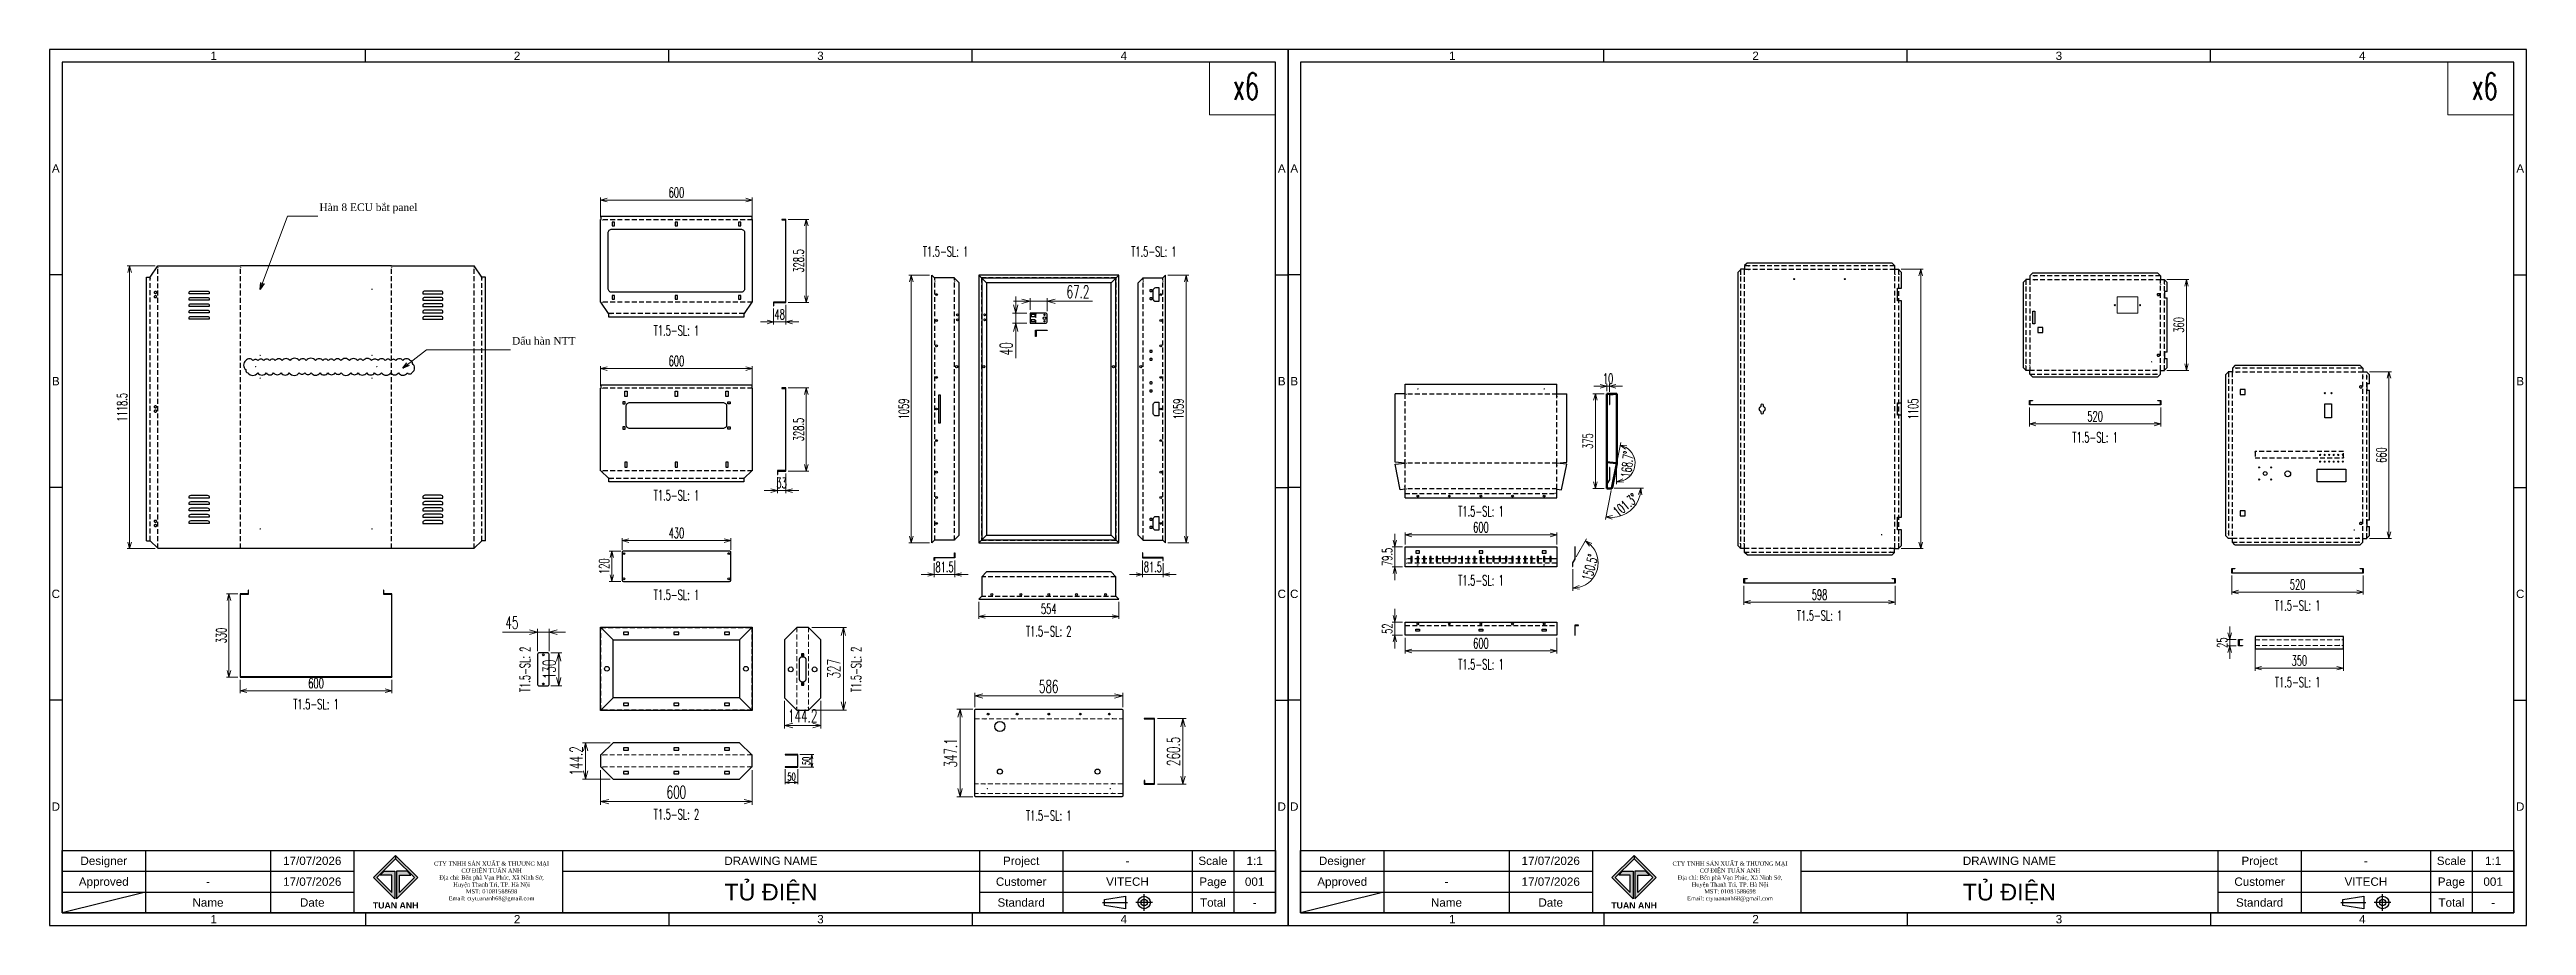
# Model space of a CAD drawing. Header units: millimetres. Extents: x -208796 to -83323, y 30910 to 103951.
# Drawn here: x -98024 to -88223, y 37840 to 41305 of the extents above; entities that cross this region are included whole.
import ezdxf
from ezdxf.enums import TextEntityAlignment as Align

# ---------------------------------------------------------------- set-up
doc = ezdxf.new("R2010")
doc.units = ezdxf.units.MM
doc.header["$LTSCALE"] = 3
doc.linetypes.add('DASHED', pattern=[19.05, 12.7, -6.35])
doc.linetypes.add('HIDDEN', pattern=[9.525, 6.35, -3.175])
doc.layers.add('@.DM. KÍCH THƯỚC', color=8, linetype='Continuous', transparency=0.2)
for name, color, linetype in [('@.DM. NÉT CHÍNH', 7, 'Continuous'), ('@.HIDDEN', 8, 'HIDDEN'), ('@.TEXT', 7, 'Continuous'), ('@.VISIBLE', 7, 'Continuous'), ('dim', 7, 'Continuous')]:
    doc.layers.add(name, color=color, linetype=linetype)
for name, color, linetype, lineweight in [('@.DM. NÉT ĐỨT', 8, 'HIDDEN', 9), ('Dam', 30, 'Continuous', 5), ('Hidden (ISO)', 7, 'DASHED', 35), ('Visible (ISO)', 7, 'Continuous', 50)]:
    doc.layers.add(name, color=color, linetype=linetype, lineweight=lineweight)
doc.styles.add('Ann_w01', font='romans.shx', dxfattribs={"width": 0.6, "bigfont": 'chineset.shx'})
doc.styles.add('Arial', font='arial.ttf')
doc.dimstyles.new('Dim 01_SC15', dxfattribs={"dimscale": 15, "dimtxt": 2, "dimasz": 1, "dimexe": 0.5, "dimexo": 0.5, "dimgap": 0.5, "dimtad": 1, "dimdec": 1, "dimzin": 12, "dimdsep": 46, "dimtxsty": 'Ann_w01', "dimblk": 'OPEN30', "dimcen": 1.5, "dimclrd": 6, "dimclre": 6, "dimclrt": 3, "dimazin": 3, "dimtm": 1e-09, "dimtfac": 1, "dimtdec": 1, "dimtmove": 0, "dimatfit": 3, "dimldrblk": 'OPEN30', "dimfxl": 0, "dimtolj": 1, "dimlwd": 20, "dimlwe": 20, "dimarcsym": 0})
doc.dimstyles.new('Dim 01_SC20', dxfattribs={"dimscale": 20, "dimtxt": 2, "dimasz": 1.3, "dimexe": 0.5, "dimexo": 0.5, "dimgap": 0.5, "dimtad": 1, "dimdec": 1, "dimzin": 12, "dimdsep": 46, "dimtxsty": 'Ann_w01', "dimblk": 'OPEN30', "dimcen": 1.5, "dimclrd": 6, "dimclre": 6, "dimclrt": 3, "dimadec": 1, "dimazin": 3, "dimtm": 1e-09, "dimtfac": 1, "dimtdec": 1, "dimtix": 1, "dimtmove": 0, "dimatfit": 3, "dimldrblk": 'OPEN30', "dimfxl": 0, "dimtolj": 1, "dimlwd": 20, "dimlwe": 20, "dimarcsym": 0})
doc.dimstyles.new('Dim 01_SC25', dxfattribs={"dimscale": 25, "dimtxt": 2, "dimasz": 1.3, "dimexe": 0.5, "dimexo": 0.5, "dimgap": 0.5, "dimtad": 1, "dimdec": 1, "dimzin": 12, "dimdsep": 46, "dimtxsty": 'Ann_w01', "dimblk": 'OPEN30', "dimcen": 1.5, "dimclrd": 6, "dimclre": 6, "dimclrt": 3, "dimadec": 1, "dimazin": 3, "dimtm": 1e-09, "dimtfac": 1, "dimtdec": 1, "dimtmove": 0, "dimatfit": 3, "dimldrblk": 'OPEN30', "dimfxl": 0, "dimtolj": 1, "dimlwd": 20, "dimlwe": 20, "dimarcsym": 0})

msp = doc.modelspace()

# ---------------------------------------------------------------- texts
at = {"char_height": 30, "attachment_point": 1, "style": 'Ann_w01'}
for s, width, insert in [('{\\fTimes New Roman|b0|i0|c0|p18;\\W1;Hàn 8 ECU bắt panel}', 422.2784, (-96956.24, 40696.03)), ('{\\fTimes New Roman|b0|i0|c0|p18;\\W1;Dấu hàn NTT}', 338.5833, (-96194.53, 40167.59))]:
    msp.add_mtext_dynamic_manual_height_columns(s, width=width, gutter_width=99.2, heights=[0], dxfattribs=dict(at, insert=insert))
at = {"layer": '@.DM. NÉT CHÍNH', "color": 1, "style": 'Ann_w01', "width": 0.6}
for p in [(-96143, 38852.79), (-94833.03, 38852.79)]:
    msp.add_text('T1.5-SL: 2', height=40, rotation=90, dxfattribs=at).set_placement(p, align=Align.MIDDLE_CENTER)
for s, p in [('T1.5-SL: 2', (-95543.82, 38279.57)), ('T1.5-SL: 1', (-94070.7, 38274.44))]:
    msp.add_text(s, height=40, dxfattribs=at).set_placement(p, align=Align.MIDDLE_CENTER)
at = {"layer": '@.VISIBLE', "color": 1, "style": 'Ann_w01', "width": 0.6}
for s, height, p in [('x6', 107.574, (-93289.53, 41159.42)), ('x6', 107.574, (-88389.03, 41159.42)), ('T1.5-SL: 1', 40, (-94478.84, 40505.94)), ('T1.5-SL: 1', 40, (-93654.55, 40505.94)), ('T1.5-SL: 1', 40, (-95543.82, 40193.38)), ('T1.5-SL: 1', 40, (-89930.16, 39770.72)), ('T1.5-SL: 1', 40, (-95543.82, 39541.4)), ('T1.5-SL: 1', 40, (-92360.45, 39478.05)), ('T1.5-SL: 1', 40, (-92360.45, 39205.15)), ('T1.5-SL: 1', 40, (-95543.82, 39147.99)), ('T1.5-SL: 1', 40, (-89128.92, 39105.75)), ('T1.5-SL: 2', 40, (-94070.7, 39003.2)), ('T1.5-SL: 1', 40, (-91020.59, 39065.75)), ('T1.5-SL: 1', 40, (-92360.45, 38872.96)), ('T1.5-SL: 1', 40, (-96969.94, 38715.31))]:
    msp.add_text(s, height=height, dxfattribs=at).set_placement(p, align=Align.MIDDLE_CENTER)
at = {"layer": '@.VISIBLE', "color": 2, "style": 'Ann_w01', "width": 0.6}
msp.add_text('T1.5-SL: 1', height=40, dxfattribs=at).set_placement((-89128.92, 38802.39), align=Align.MIDDLE_CENTER)

# ---------------------------------------------------------------- blocks, each defined once
blk = doc.blocks.new('_Open30')
at = {"color": 0, "linetype": 'ByBlock', "lineweight": -2}
for p, q in [((-1, 0.27), (0, 0)), ((0, 0), (-1, -0.27)), ((0, 0), (-1, 0))]:
    blk.add_line(p, q, dxfattribs=at)
blk = doc.blocks.new('*D387')
at = {"layer": 'Defpoints', "color": 0}
for p in [(-95843.8, 38467.2), (-95243.8, 38467.2), (-95243.8, 38329.6)]:
    blk.add_point(p, dxfattribs=at)
at = {"layer": 'dim', "color": 6, "lineweight": 20}
for p, q in [((-95843.8, 38454.7), (-95843.8, 38317.1)), ((-95243.8, 38454.7), (-95243.8, 38317.1)), ((-95811.3, 38329.6), (-95276.3, 38329.6))]:
    blk.add_line(p, q, dxfattribs=at)
at = {"layer": 'dim', "color": 6, "lineweight": 20, "xscale": 32.5, "yscale": 32.5, "zscale": 32.5, "rotation": 180}
blk.add_blockref('_Open30', (-95843.8, 38329.6), dxfattribs=at)
at = {"layer": 'dim', "color": 6, "lineweight": 20, "xscale": 32.5, "yscale": 32.5, "zscale": 32.5}
blk.add_blockref('_Open30', (-95243.8, 38329.6), dxfattribs=at)
at = {"layer": 'dim', "color": 3, "insert": (-95543.8, 38367.1), "char_height": 50, "attachment_point": 5, "style": 'Ann_w01'}
blk.add_mtext('\\A1;600', dxfattribs=at)
blk = doc.blocks.new('*D388')
at = {"layer": 'Defpoints', "color": 0}
for p in [(-95903.1, 38562.9), (-95793.8, 38562.9), (-95793.8, 38418.7)]:
    blk.add_point(p, dxfattribs=at)
at = {"layer": 'dim', "color": 6, "lineweight": 20}
for p, q in [((-95806.3, 38562.9), (-95915.6, 38562.9)), ((-95903.1, 38451.2), (-95903.1, 38530.4)), ((-95806.3, 38418.7), (-95915.6, 38418.7))]:
    blk.add_line(p, q, dxfattribs=at)
at = {"layer": 'dim', "color": 6, "lineweight": 20, "xscale": 32.5, "yscale": 32.5, "zscale": 32.5}
for p, rotation in [((-95903.1, 38562.9), 90), ((-95903.1, 38418.7), 270)]:
    blk.add_blockref('_Open30', p, dxfattribs=dict(at, rotation=rotation))
at = {"layer": 'dim', "color": 3, "insert": (-95940.6, 38490.8), "char_height": 50, "attachment_point": 5, "rotation": 90, "style": 'Ann_w01'}
blk.add_mtext('\\A1;144.2', dxfattribs=at)
blk = doc.blocks.new('*D389')
at = {"layer": 'Defpoints', "color": 0}
for p in [(-95020.6, 39018.8), (-94883, 39018.8), (-95020.6, 38691.8)]:
    blk.add_point(p, dxfattribs=at)
at = {"layer": 'dim', "color": 6, "lineweight": 20}
for p, q in [((-95008.1, 39018.8), (-94870.5, 39018.8)), ((-94883, 38724.3), (-94883, 38986.3)), ((-95008.1, 38691.8), (-94870.5, 38691.8))]:
    blk.add_line(p, q, dxfattribs=at)
at = {"layer": 'dim', "color": 6, "lineweight": 20, "xscale": 32.5, "yscale": 32.5, "zscale": 32.5}
for p, rotation in [((-94883, 39018.8), 90), ((-94883, 38691.8), 270)]:
    blk.add_blockref('_Open30', p, dxfattribs=dict(at, rotation=rotation))
at = {"layer": 'dim', "color": 3, "insert": (-94920.5, 38855.3), "char_height": 50, "attachment_point": 5, "rotation": 90, "style": 'Ann_w01'}
blk.add_mtext('\\A1;327', dxfattribs=at)
blk = doc.blocks.new('*D390')
at = {"layer": 'Defpoints', "color": 0}
for p in [(-95116.3, 38740.3), (-94972.1, 38740.3), (-95116.3, 38631)]:
    blk.add_point(p, dxfattribs=at)
at = {"layer": 'dim', "color": 6, "lineweight": 20}
for p, q in [((-95116.3, 38727.8), (-95116.3, 38618.5)), ((-94972.1, 38727.8), (-94972.1, 38618.5)), ((-95004.6, 38631), (-95083.8, 38631))]:
    blk.add_line(p, q, dxfattribs=at)
at = {"layer": 'dim', "color": 6, "lineweight": 20, "xscale": 32.5, "yscale": 32.5, "zscale": 32.5, "rotation": 180}
blk.add_blockref('_Open30', (-95116.3, 38631), dxfattribs=at)
at = {"layer": 'dim', "color": 6, "lineweight": 20, "xscale": 32.5, "yscale": 32.5, "zscale": 32.5}
blk.add_blockref('_Open30', (-94972.1, 38631), dxfattribs=at)
at = {"layer": 'dim', "color": 3, "insert": (-95044.2, 38668.5), "char_height": 50, "attachment_point": 5, "style": 'Ann_w01'}
blk.add_mtext('\\A1;144.2', dxfattribs=at)
blk = doc.blocks.new('*D391')
at = {"layer": '@.DM. KÍCH THƯỚC', "color": 6, "lineweight": 20}
for p, q in [((-95055.8, 38515.8), (-95000, 38515.8)), ((-95055.8, 38465.8), (-95000, 38465.8)), ((-95007.5, 38500.8), (-95007.5, 38480.8))]:
    blk.add_line(p, q, dxfattribs=at)
at = {"layer": 'Defpoints', "color": 0}
for p in [(-95063.3, 38515.8), (-95063.3, 38465.8), (-95007.5, 38465.8)]:
    blk.add_point(p, dxfattribs=at)
at = {"layer": '@.DM. KÍCH THƯỚC', "color": 6, "lineweight": 20, "xscale": 15, "yscale": 15, "zscale": 15}
for p, rotation in [((-95007.5, 38515.8), 90), ((-95007.5, 38465.8), 270)]:
    blk.add_blockref('_Open30', p, dxfattribs=dict(at, rotation=rotation))
at = {"layer": '@.DM. KÍCH THƯỚC', "color": 3, "insert": (-95030, 38490.8), "char_height": 30, "attachment_point": 5, "rotation": 90, "style": 'Ann_w01'}
blk.add_mtext('\\A1;50', dxfattribs=at)
blk = doc.blocks.new('*D392')
at = {"layer": '@.DM. KÍCH THƯỚC', "color": 6, "lineweight": 20}
for p, q in [((-95113.3, 38458.3), (-95113.3, 38398.1)), ((-95063.3, 38458.3), (-95063.3, 38398.1)), ((-95098.3, 38405.6), (-95078.3, 38405.6))]:
    blk.add_line(p, q, dxfattribs=at)
at = {"layer": 'Defpoints', "color": 0}
for p in [(-95113.3, 38465.8), (-95063.3, 38465.8), (-95063.3, 38405.6)]:
    blk.add_point(p, dxfattribs=at)
at = {"layer": '@.DM. KÍCH THƯỚC', "color": 6, "lineweight": 20, "xscale": 15, "yscale": 15, "zscale": 15, "rotation": 180}
blk.add_blockref('_Open30', (-95113.3, 38405.6), dxfattribs=at)
at = {"layer": '@.DM. KÍCH THƯỚC', "color": 6, "lineweight": 20, "xscale": 15, "yscale": 15, "zscale": 15}
blk.add_blockref('_Open30', (-95063.3, 38405.6), dxfattribs=at)
at = {"layer": '@.DM. KÍCH THƯỚC', "color": 3, "insert": (-95088.3, 38428.1), "char_height": 30, "attachment_point": 5, "style": 'Ann_w01'}
blk.add_mtext('\\A1;50', dxfattribs=at)
blk = doc.blocks.new('*D385')
at = {"layer": 'Defpoints', "color": 0}
for p in [(-96053, 38917.8), (-96053, 38787.8), (-96009.4, 38787.8)]:
    blk.add_point(p, dxfattribs=at)
at = {"layer": 'dim', "color": 6, "lineweight": 20}
for p, q in [((-96040.5, 38917.8), (-95996.9, 38917.8)), ((-96009.4, 38885.3), (-96009.4, 38820.3)), ((-96040.5, 38787.8), (-95996.9, 38787.8))]:
    blk.add_line(p, q, dxfattribs=at)
at = {"layer": 'dim', "color": 6, "lineweight": 20, "xscale": 32.5, "yscale": 32.5, "zscale": 32.5}
for p, rotation in [((-96009.4, 38917.8), 90), ((-96009.4, 38787.8), 270)]:
    blk.add_blockref('_Open30', p, dxfattribs=dict(at, rotation=rotation))
at = {"layer": 'dim', "color": 3, "insert": (-96046.9, 38852.8), "char_height": 50, "attachment_point": 5, "rotation": 90, "style": 'Ann_w01'}
blk.add_mtext('\\A1;130', dxfattribs=at)
blk = doc.blocks.new('*D386')
at = {"layer": 'Defpoints', "color": 0}
for p in [(-96093, 39000.1), (-96093, 38912.8), (-96048, 38912.8)]:
    blk.add_point(p, dxfattribs=at)
at = {"layer": 'dim', "color": 6, "lineweight": 20}
for p, q in [((-96093, 38925.3), (-96093, 39012.6)), ((-96048, 38925.3), (-96048, 39012.6)), ((-96125.5, 39000.1), (-96231.6, 39000.1)), ((-96048, 39000.1), (-96093, 39000.1)), ((-96015.5, 39000.1), (-95983, 39000.1))]:
    blk.add_line(p, q, dxfattribs=at)
at = {"layer": 'dim', "color": 6, "lineweight": 20, "xscale": 32.5, "yscale": 32.5, "zscale": 32.5}
blk.add_blockref('_Open30', (-96093, 39000.1), dxfattribs=at)
at = {"layer": 'dim', "color": 6, "lineweight": 20, "xscale": 32.5, "yscale": 32.5, "zscale": 32.5, "rotation": 180}
blk.add_blockref('_Open30', (-96048, 39000.1), dxfattribs=at)
at = {"layer": 'dim', "color": 3, "insert": (-96194.8, 39037.6), "char_height": 50, "attachment_point": 5, "style": 'Ann_w01'}
blk.add_mtext('\\A1;45', dxfattribs=at)
blk = doc.blocks.new('Lo chu nhat')
at = {"layer": '@.VISIBLE', "color": 6}
blk.add_lwpolyline([(-10, -4.5), (10, -4.5), (10, 4.5), (-10, 4.5)], close=True, dxfattribs=at)
blk = doc.blocks.new('Ecu vuong cai - Taro')
at = {"layer": '@.VISIBLE', "color": 2}
blk.add_lwpolyline([(-4.5, -4.5), (4.5, -4.5), (4.5, 4.5), (-4.5, 4.5)], close=True, dxfattribs=at)
blk.add_circle((0, 0), 2.7, dxfattribs=at)
blk = doc.blocks.new('Dau chan')
at = {"layer": '@.VISIBLE', "color": 1}
blk.add_line((-1, 0), (1, 0), dxfattribs=at)
blk = doc.blocks.new('*D421')
at = {"layer": '@.VISIBLE', "color": 6, "lineweight": 20}
for p, q in [((-97269.9, 38811.9), (-97269.9, 38758.2)), ((-97243.9, 38768.2), (-96695.9, 38768.2)), ((-96669.9, 38811.9), (-96669.9, 38758.2))]:
    blk.add_line(p, q, dxfattribs=at)
at = {"layer": 'Defpoints', "color": 0}
for p in [(-97269.9, 38821.9), (-96669.9, 38821.9), (-96669.9, 38768.2)]:
    blk.add_point(p, dxfattribs=at)
at = {"layer": '@.VISIBLE', "color": 6, "lineweight": 20, "xscale": 26, "yscale": 26, "zscale": 26, "rotation": 180}
blk.add_blockref('_Open30', (-97269.9, 38768.2), dxfattribs=at)
at = {"layer": '@.VISIBLE', "color": 6, "lineweight": 20, "xscale": 26, "yscale": 26, "zscale": 26}
blk.add_blockref('_Open30', (-96669.9, 38768.2), dxfattribs=at)
at = {"layer": '@.VISIBLE', "color": 3, "insert": (-96969.9, 38798.2), "char_height": 40, "attachment_point": 5, "style": 'Ann_w01'}
blk.add_mtext('\\A1;600', dxfattribs=at)
blk = doc.blocks.new('*D402')
at = {"layer": '@.VISIBLE', "color": 6, "lineweight": 20}
for p, q in [((-97279.9, 39151.9), (-97324.4, 39151.9)), ((-97314.4, 38847.9), (-97314.4, 39125.9)), ((-97279.9, 38821.9), (-97324.4, 38821.9))]:
    blk.add_line(p, q, dxfattribs=at)
at = {"layer": 'Defpoints', "color": 0}
for p in [(-97314.4, 39151.9), (-97269.9, 39151.9), (-97269.9, 38821.9)]:
    blk.add_point(p, dxfattribs=at)
at = {"layer": '@.VISIBLE', "color": 6, "lineweight": 20, "xscale": 26, "yscale": 26, "zscale": 26}
for p, rotation in [((-97314.4, 39151.9), 90), ((-97314.4, 38821.9), 270)]:
    blk.add_blockref('_Open30', p, dxfattribs=dict(at, rotation=rotation))
at = {"layer": '@.VISIBLE', "color": 3, "insert": (-97344.4, 38986.9), "char_height": 40, "attachment_point": 5, "rotation": 90, "style": 'Ann_w01'}
blk.add_mtext('\\A1;330', dxfattribs=at)
blk = doc.blocks.new('*D422')
at = {"layer": '@.VISIBLE', "color": 6, "lineweight": 20}
for p, q in [((-97606.2, 40448.9), (-97717.4, 40448.9)), ((-97707.4, 40422.9), (-97707.4, 39356.4)), ((-97606.2, 39330.4), (-97717.4, 39330.4))]:
    blk.add_line(p, q, dxfattribs=at)
at = {"layer": 'Defpoints', "color": 0}
for p in [(-97596.2, 40448.9), (-97707.4, 39330.4), (-97596.2, 39330.4)]:
    blk.add_point(p, dxfattribs=at)
at = {"layer": '@.VISIBLE', "color": 6, "lineweight": 20, "xscale": 26, "yscale": 26, "zscale": 26}
for p, rotation in [((-97707.4, 40448.9), 90), ((-97707.4, 39330.4), 270)]:
    blk.add_blockref('_Open30', p, dxfattribs=dict(at, rotation=rotation))
at = {"layer": '@.VISIBLE', "color": 3, "insert": (-97737.4, 39889.7), "char_height": 40, "attachment_point": 5, "rotation": 90, "style": 'Ann_w01'}
blk.add_mtext('\\A1;1118.5', dxfattribs=at)
blk = doc.blocks.new('*D423')
at = {"layer": '@.VISIBLE', "color": 6, "lineweight": 20}
for p, q in [((-95101.2, 39966.1), (-95020, 39966.1)), ((-95030, 39663.6), (-95030, 39940.1)), ((-95101.2, 39637.6), (-95020, 39637.6))]:
    blk.add_line(p, q, dxfattribs=at)
at = {"layer": 'Defpoints', "color": 0}
for p in [(-95111.2, 39966.1), (-95030, 39966.1), (-95111.2, 39637.6)]:
    blk.add_point(p, dxfattribs=at)
at = {"layer": '@.VISIBLE', "color": 6, "lineweight": 20, "xscale": 26, "yscale": 26, "zscale": 26}
for p, rotation in [((-95030, 39966.1), 90), ((-95030, 39637.6), 270)]:
    blk.add_blockref('_Open30', p, dxfattribs=dict(at, rotation=rotation))
at = {"layer": '@.VISIBLE', "color": 3, "insert": (-95060, 39801.8), "char_height": 40, "attachment_point": 5, "rotation": 90, "style": 'Ann_w01'}
blk.add_mtext('\\A1;328.5', dxfattribs=at)
blk = doc.blocks.new('*D424')
at = {"layer": '@.VISIBLE', "color": 6, "lineweight": 20}
for p, q in [((-95843.8, 39975), (-95843.8, 40052.6)), ((-95817.8, 40042.6), (-95269.8, 40042.6)), ((-95243.8, 39975), (-95243.8, 40052.6))]:
    blk.add_line(p, q, dxfattribs=at)
at = {"layer": 'Defpoints', "color": 0}
for p in [(-95243.8, 40042.6), (-95843.8, 39965), (-95243.8, 39965)]:
    blk.add_point(p, dxfattribs=at)
at = {"layer": '@.VISIBLE', "color": 6, "lineweight": 20, "xscale": 26, "yscale": 26, "zscale": 26, "rotation": 180}
blk.add_blockref('_Open30', (-95843.8, 40042.6), dxfattribs=at)
at = {"layer": '@.VISIBLE', "color": 6, "lineweight": 20, "xscale": 26, "yscale": 26, "zscale": 26}
blk.add_blockref('_Open30', (-95243.8, 40042.6), dxfattribs=at)
at = {"layer": '@.VISIBLE', "color": 3, "insert": (-95543.8, 40072.6), "char_height": 40, "attachment_point": 5, "style": 'Ann_w01'}
blk.add_mtext('\\A1;600', dxfattribs=at)
blk = doc.blocks.new('*D425')
at = {"layer": '@.VISIBLE', "color": 6, "lineweight": 20}
for p, q in [((-95144.2, 39613.6), (-95144.2, 39550.1)), ((-95111.2, 39627.6), (-95111.2, 39550.1)), ((-95170.2, 39560.1), (-95196.2, 39560.1)), ((-95144.2, 39560.1), (-95111.2, 39560.1)), ((-95085.2, 39560.1), (-95059.2, 39560.1))]:
    blk.add_line(p, q, dxfattribs=at)
at = {"layer": 'Defpoints', "color": 0}
for p in [(-95144.2, 39623.6), (-95111.2, 39637.6), (-95111.2, 39560.1)]:
    blk.add_point(p, dxfattribs=at)
at = {"layer": '@.VISIBLE', "color": 6, "lineweight": 20, "xscale": 26, "yscale": 26, "zscale": 26}
blk.add_blockref('_Open30', (-95144.2, 39560.1), dxfattribs=at)
at = {"layer": '@.VISIBLE', "color": 6, "lineweight": 20, "xscale": 26, "yscale": 26, "zscale": 26, "rotation": 180}
blk.add_blockref('_Open30', (-95111.2, 39560.1), dxfattribs=at)
at = {"layer": '@.VISIBLE', "color": 3, "insert": (-95127.7, 39590.1), "char_height": 40, "attachment_point": 5, "style": 'Ann_w01'}
blk.add_mtext('\\A1;33', dxfattribs=at)
blk = doc.blocks.new('*D426')
at = {"layer": '@.VISIBLE', "color": 6, "lineweight": 20}
for p, q in [((-95763.8, 39320.9), (-95809.5, 39320.9)), ((-95799.5, 39226.9), (-95799.5, 39294.9)), ((-95763.8, 39200.9), (-95809.5, 39200.9))]:
    blk.add_line(p, q, dxfattribs=at)
at = {"layer": 'Defpoints', "color": 0}
for p in [(-95799.5, 39320.9), (-95753.8, 39320.9), (-95753.8, 39200.9)]:
    blk.add_point(p, dxfattribs=at)
at = {"layer": '@.VISIBLE', "color": 6, "lineweight": 20, "xscale": 26, "yscale": 26, "zscale": 26}
for p, rotation in [((-95799.5, 39320.9), 90), ((-95799.5, 39200.9), 270)]:
    blk.add_blockref('_Open30', p, dxfattribs=dict(at, rotation=rotation))
at = {"layer": '@.VISIBLE', "color": 3, "insert": (-95829.5, 39260.9), "char_height": 40, "attachment_point": 5, "rotation": 90, "style": 'Ann_w01'}
blk.add_mtext('\\A1;120', dxfattribs=at)
blk = doc.blocks.new('*D427')
at = {"layer": '@.VISIBLE', "color": 6, "lineweight": 20}
for p, q in [((-95758.8, 39325.9), (-95758.8, 39372.4)), ((-95354.8, 39362.4), (-95732.8, 39362.4)), ((-95328.8, 39325.9), (-95328.8, 39372.4))]:
    blk.add_line(p, q, dxfattribs=at)
at = {"layer": 'Defpoints', "color": 0}
for p in [(-95758.8, 39362.4), (-95758.8, 39315.9), (-95328.8, 39315.9)]:
    blk.add_point(p, dxfattribs=at)
at = {"layer": '@.VISIBLE', "color": 6, "lineweight": 20, "xscale": 26, "yscale": 26, "zscale": 26, "rotation": 180}
blk.add_blockref('_Open30', (-95758.8, 39362.4), dxfattribs=at)
at = {"layer": '@.VISIBLE', "color": 6, "lineweight": 20, "xscale": 26, "yscale": 26, "zscale": 26}
blk.add_blockref('_Open30', (-95328.8, 39362.4), dxfattribs=at)
at = {"layer": '@.VISIBLE', "color": 3, "insert": (-95543.8, 39392.4), "char_height": 40, "attachment_point": 5, "style": 'Ann_w01'}
blk.add_mtext('\\A1;430', dxfattribs=at)
blk = doc.blocks.new('*D428')
at = {"layer": '@.VISIBLE', "color": 6, "lineweight": 20}
for p, q in [((-93725.3, 39228), (-93751.3, 39228)), ((-93699.3, 39283.9), (-93699.3, 39218)), ((-93699.3, 39228), (-93617.8, 39228)), ((-93617.8, 39273.4), (-93617.8, 39218)), ((-93591.8, 39228), (-93565.8, 39228))]:
    blk.add_line(p, q, dxfattribs=at)
at = {"layer": 'Defpoints', "color": 0}
for p in [(-93699.3, 39293.9), (-93617.8, 39283.4), (-93617.8, 39228)]:
    blk.add_point(p, dxfattribs=at)
at = {"layer": '@.VISIBLE', "color": 6, "lineweight": 20, "xscale": 26, "yscale": 26, "zscale": 26}
blk.add_blockref('_Open30', (-93699.3, 39228), dxfattribs=at)
at = {"layer": '@.VISIBLE', "color": 6, "lineweight": 20, "xscale": 26, "yscale": 26, "zscale": 26, "rotation": 180}
blk.add_blockref('_Open30', (-93617.8, 39228), dxfattribs=at)
at = {"layer": '@.VISIBLE', "color": 3, "insert": (-93658.6, 39258), "char_height": 40, "attachment_point": 5, "style": 'Ann_w01'}
blk.add_mtext('\\A1;81.5', dxfattribs=at)
blk = doc.blocks.new('*D429')
at = {"layer": '@.VISIBLE', "color": 6, "lineweight": 20}
for p, q in [((-93598.8, 40412.4), (-93516.9, 40412.4)), ((-93526.9, 39379.4), (-93526.9, 40386.4)), ((-93598.8, 39353.4), (-93516.9, 39353.4))]:
    blk.add_line(p, q, dxfattribs=at)
at = {"layer": 'Defpoints', "color": 0}
for p in [(-93608.8, 40412.4), (-93526.9, 40412.4), (-93608.8, 39353.4)]:
    blk.add_point(p, dxfattribs=at)
at = {"layer": '@.VISIBLE', "color": 6, "lineweight": 20, "xscale": 26, "yscale": 26, "zscale": 26}
for p, rotation in [((-93526.9, 40412.4), 90), ((-93526.9, 39353.4), 270)]:
    blk.add_blockref('_Open30', p, dxfattribs=dict(at, rotation=rotation))
at = {"layer": '@.VISIBLE', "color": 3, "insert": (-93556.9, 39882.9), "char_height": 40, "attachment_point": 5, "rotation": 90, "style": 'Ann_w01'}
blk.add_mtext('\\A1;1059', dxfattribs=at)
blk = doc.blocks.new('*D430')
at = {"layer": '@.VISIBLE', "color": 6, "lineweight": 20}
for p, q in [((-94549.6, 39228), (-94575.6, 39228)), ((-94523.6, 39273.4), (-94523.6, 39218)), ((-94442.1, 39228), (-94523.6, 39228)), ((-94442.1, 39283.9), (-94442.1, 39218)), ((-94416.1, 39228), (-94390.1, 39228))]:
    blk.add_line(p, q, dxfattribs=at)
at = {"layer": 'Defpoints', "color": 0}
for p in [(-94523.6, 39283.4), (-94523.6, 39228), (-94442.1, 39293.9)]:
    blk.add_point(p, dxfattribs=at)
at = {"layer": '@.VISIBLE', "color": 6, "lineweight": 20, "xscale": 26, "yscale": 26, "zscale": 26}
blk.add_blockref('_Open30', (-94523.6, 39228), dxfattribs=at)
at = {"layer": '@.VISIBLE', "color": 6, "lineweight": 20, "xscale": 26, "yscale": 26, "zscale": 26, "rotation": 180}
blk.add_blockref('_Open30', (-94442.1, 39228), dxfattribs=at)
at = {"layer": '@.VISIBLE', "color": 3, "insert": (-94482.8, 39258), "char_height": 40, "attachment_point": 5, "style": 'Ann_w01'}
blk.add_mtext('\\A1;81.5', dxfattribs=at)
blk = doc.blocks.new('*D431')
at = {"layer": '@.VISIBLE', "color": 6, "lineweight": 20}
for p, q in [((-94542.6, 40412.4), (-94624.4, 40412.4)), ((-94614.4, 39379.4), (-94614.4, 40386.4)), ((-94542.6, 39353.4), (-94624.4, 39353.4))]:
    blk.add_line(p, q, dxfattribs=at)
at = {"layer": 'Defpoints', "color": 0}
for p in [(-94614.4, 40412.4), (-94532.6, 40412.4), (-94532.6, 39353.4)]:
    blk.add_point(p, dxfattribs=at)
at = {"layer": '@.VISIBLE', "color": 6, "lineweight": 20, "xscale": 26, "yscale": 26, "zscale": 26}
for p, rotation in [((-94614.4, 40412.4), 90), ((-94614.4, 39353.4), 270)]:
    blk.add_blockref('_Open30', p, dxfattribs=dict(at, rotation=rotation))
at = {"layer": '@.VISIBLE', "color": 3, "insert": (-94644.4, 39882.9), "char_height": 40, "attachment_point": 5, "rotation": 90, "style": 'Ann_w01'}
blk.add_mtext('\\A1;1059', dxfattribs=at)
blk = doc.blocks.new('*D432')
at = {"layer": '@.VISIBLE', "color": 6, "lineweight": 20}
for p, q in [((-94347.7, 39120.6), (-94347.7, 39052.2)), ((-93793.7, 39120.6), (-93793.7, 39052.2)), ((-94321.7, 39062.2), (-93819.7, 39062.2))]:
    blk.add_line(p, q, dxfattribs=at)
at = {"layer": 'Defpoints', "color": 0}
for p in [(-94347.7, 39130.6), (-93793.7, 39130.6), (-93793.7, 39062.2)]:
    blk.add_point(p, dxfattribs=at)
at = {"layer": '@.VISIBLE', "color": 6, "lineweight": 20, "xscale": 26, "yscale": 26, "zscale": 26, "rotation": 180}
blk.add_blockref('_Open30', (-94347.7, 39062.2), dxfattribs=at)
at = {"layer": '@.VISIBLE', "color": 6, "lineweight": 20, "xscale": 26, "yscale": 26, "zscale": 26}
blk.add_blockref('_Open30', (-93793.7, 39062.2), dxfattribs=at)
at = {"layer": '@.VISIBLE', "color": 3, "insert": (-94070.7, 39092.2), "char_height": 40, "attachment_point": 5, "style": 'Ann_w01'}
blk.add_mtext('\\A1;554', dxfattribs=at)
blk = doc.blocks.new('*U401')
at = {"color": 2}
blk.add_lwpolyline([(32, 5.5), (-32, 5.5, 0.414214), (-40, -2.5), (-40, -5.5), (40, -5.5), (40, -2.5, 0.414214)], format="xyb", close=True, dxfattribs=at)
blk = doc.blocks.new('*U394')
at = {"color": 0, "linetype": 'ByBlock', "lineweight": -2}
for p in [(0, 100), (0, 75), (0, 50), (0, 25), (0, 0)]:
    blk.add_blockref('*U401', p, dxfattribs=at)
blk = doc.blocks.new('*U395')
at = {"color": 2}
blk.add_lwpolyline([(32, 5.5), (-32, 5.5, 0.414214), (-40, -2.5), (-40, -5.5), (40, -5.5), (40, -2.5, 0.414214)], format="xyb", close=True, dxfattribs=at)
blk = doc.blocks.new('*U396')
at = {"color": 0, "linetype": 'ByBlock', "lineweight": -2}
for p in [(0, 100), (0, 75), (0, 50), (0, 25), (0, 0)]:
    blk.add_blockref('*U395', p, dxfattribs=at)
blk = doc.blocks.new('*U398')
at = {"color": 2}
blk.add_lwpolyline([(32, 5.5), (-32, 5.5, 0.414214), (-40, -2.5), (-40, -5.5), (40, -5.5), (40, -2.5, 0.414214)], format="xyb", close=True, dxfattribs=at)
blk = doc.blocks.new('*U399')
at = {"color": 0, "linetype": 'ByBlock', "lineweight": -2}
for p in [(0, 100), (0, 75), (0, 50), (0, 25), (0, 0)]:
    blk.add_blockref('*U398', p, dxfattribs=at)
blk = doc.blocks.new('*U397')
at = {"color": 2}
blk.add_lwpolyline([(32, 5.5), (-32, 5.5, 0.414214), (-40, -2.5), (-40, -5.5), (40, -5.5), (40, -2.5, 0.414214)], format="xyb", close=True, dxfattribs=at)
blk = doc.blocks.new('*U400')
at = {"color": 0, "linetype": 'ByBlock', "lineweight": -2}
for p in [(0, 100), (0, 75), (0, 50), (0, 25), (0, 0)]:
    blk.add_blockref('*U397', p, dxfattribs=at)
blk = doc.blocks.new('*D415')
at = {"layer": '@.VISIBLE', "color": 6, "lineweight": 20}
for p, q in [((-90697.3, 40435.4), (-90610.1, 40435.4)), ((-90620.1, 39356.4), (-90620.1, 40409.4)), ((-90697.3, 39330.4), (-90610.1, 39330.4))]:
    blk.add_line(p, q, dxfattribs=at)
at = {"layer": 'Defpoints', "color": 0}
for p in [(-90707.3, 40435.4), (-90620.1, 40435.4), (-90707.3, 39330.4)]:
    blk.add_point(p, dxfattribs=at)
at = {"layer": '@.VISIBLE', "color": 6, "lineweight": 20, "xscale": 26, "yscale": 26, "zscale": 26}
for p, rotation in [((-90620.1, 40435.4), 90), ((-90620.1, 39330.4), 270)]:
    blk.add_blockref('_Open30', p, dxfattribs=dict(at, rotation=rotation))
at = {"layer": '@.VISIBLE', "color": 3, "insert": (-90650.1, 39882.9), "char_height": 40, "attachment_point": 5, "rotation": 90, "style": 'Ann_w01'}
blk.add_mtext('\\A1;1105', dxfattribs=at)
blk = doc.blocks.new('*D416')
at = {"layer": '@.VISIBLE', "color": 6, "lineweight": 20}
for p, q in [((-91319.6, 39183.9), (-91319.6, 39108.6)), ((-91293.6, 39118.6), (-90747.6, 39118.6)), ((-90721.6, 39183.9), (-90721.6, 39108.6))]:
    blk.add_line(p, q, dxfattribs=at)
at = {"layer": 'Defpoints', "color": 0}
for p in [(-91319.6, 39193.9), (-90721.6, 39193.9), (-90721.6, 39118.6)]:
    blk.add_point(p, dxfattribs=at)
at = {"layer": '@.VISIBLE', "color": 6, "lineweight": 20, "xscale": 26, "yscale": 26, "zscale": 26, "rotation": 180}
blk.add_blockref('_Open30', (-91319.6, 39118.6), dxfattribs=at)
at = {"layer": '@.VISIBLE', "color": 6, "lineweight": 20, "xscale": 26, "yscale": 26, "zscale": 26}
blk.add_blockref('_Open30', (-90721.6, 39118.6), dxfattribs=at)
at = {"layer": '@.VISIBLE', "color": 3, "insert": (-91020.6, 39148.6), "char_height": 40, "attachment_point": 5, "style": 'Ann_w01'}
blk.add_mtext('\\A1;598', dxfattribs=at)
blk = doc.blocks.new('*D417')
at = {"layer": '@.VISIBLE', "color": 6, "lineweight": 20}
for p, q in [((-89645.9, 40395.4), (-89558.7, 40395.4)), ((-89568.7, 40061.4), (-89568.7, 40369.4)), ((-89645.9, 40035.4), (-89558.7, 40035.4))]:
    blk.add_line(p, q, dxfattribs=at)
at = {"layer": 'Defpoints', "color": 0}
for p in [(-89655.9, 40395.4), (-89568.7, 40395.4), (-89655.9, 40035.4)]:
    blk.add_point(p, dxfattribs=at)
at = {"layer": '@.VISIBLE', "color": 6, "lineweight": 20, "xscale": 26, "yscale": 26, "zscale": 26}
for p, rotation in [((-89568.7, 40395.4), 90), ((-89568.7, 40035.4), 270)]:
    blk.add_blockref('_Open30', p, dxfattribs=dict(at, rotation=rotation))
at = {"layer": '@.VISIBLE', "color": 3, "insert": (-89598.7, 40215.4), "char_height": 40, "attachment_point": 5, "rotation": 90, "style": 'Ann_w01'}
blk.add_mtext('\\A1;360', dxfattribs=at)
blk = doc.blocks.new('*D418')
at = {"layer": '@.VISIBLE', "color": 6, "lineweight": 20}
for p, q in [((-90190.2, 39888.8), (-90190.2, 39813.6)), ((-90164.2, 39823.6), (-89696.2, 39823.6)), ((-89670.2, 39888.8), (-89670.2, 39813.6))]:
    blk.add_line(p, q, dxfattribs=at)
at = {"layer": 'Defpoints', "color": 0}
for p in [(-90190.2, 39898.8), (-89670.2, 39898.8), (-89670.2, 39823.6)]:
    blk.add_point(p, dxfattribs=at)
at = {"layer": '@.VISIBLE', "color": 6, "lineweight": 20, "xscale": 26, "yscale": 26, "zscale": 26, "rotation": 180}
blk.add_blockref('_Open30', (-90190.2, 39823.6), dxfattribs=at)
at = {"layer": '@.VISIBLE', "color": 6, "lineweight": 20, "xscale": 26, "yscale": 26, "zscale": 26}
blk.add_blockref('_Open30', (-89670.2, 39823.6), dxfattribs=at)
at = {"layer": '@.VISIBLE', "color": 3, "insert": (-89930.2, 39853.6), "char_height": 40, "attachment_point": 5, "style": 'Ann_w01'}
blk.add_mtext('\\A1;520', dxfattribs=at)
blk = doc.blocks.new('*D403')
at = {"layer": '@.VISIBLE', "color": 6, "lineweight": 20}
for p, q in [((-91821.8, 39678.1), (-91807.5, 39749.7)), ((-91823.7, 39658.3), (-91823.7, 39585.3))]:
    blk.add_line(p, q, dxfattribs=at)
blk.add_arc((-91823.7, 39668.3), 73, 290.52086, 58.16921, dxfattribs=at)
at = {"layer": 'Defpoints', "color": 0}
for p in [(-91823.7, 39940.2), (-91823.8, 39668.2), (-91823.7, 39668.5), (-91763.1, 39627.8), (-91843.2, 39570.9)]:
    blk.add_point(p, dxfattribs=at)
at = {"layer": '@.VISIBLE', "color": 6, "lineweight": 20, "xscale": 26, "yscale": 26, "zscale": 26}
for p, rotation in [((-91809.4, 39739.9), 158.4296379730051), ((-91823.7, 39595.3), 190.2604295529639)]:
    blk.add_blockref('_Open30', p, dxfattribs=dict(at, rotation=rotation))
at = {"layer": '@.VISIBLE', "color": 3, "insert": (-91781, 39664.1), "char_height": 40, "attachment_point": 5, "rotation": 84.34503, "style": 'Ann_w01'}
blk.add_mtext('\\A1;168.7\\M+2A258', dxfattribs=at)
blk = doc.blocks.new('*D404')
at = {"layer": '@.VISIBLE', "color": 6, "lineweight": 20}
for p, q in [((-91845.4, 39559.9), (-91868.1, 39446.3)), ((-91833.5, 39569.7), (-91717.7, 39569.7))]:
    blk.add_line(p, q, dxfattribs=at)
blk.add_arc((-91843.5, 39569.7), 115.8, 271.5836, 347.10646, dxfattribs=at)
at = {"layer": 'Defpoints', "color": 0}
for p in [(-91823.8, 39668.2), (-91859.2, 39569.7), (-91845, 39569.7), (-91843.2, 39570.9), (-91799.2, 39462.7)]:
    blk.add_point(p, dxfattribs=at)
at = {"layer": '@.VISIBLE', "color": 6, "lineweight": 20, "xscale": 26, "yscale": 26, "zscale": 26}
for p, rotation in [((-91727.7, 39569.7), 83.55323187372028), ((-91866.2, 39456.2), 175.1368356521894)]:
    blk.add_blockref('_Open30', p, dxfattribs=dict(at, rotation=rotation))
at = {"layer": '@.VISIBLE', "color": 3, "insert": (-91789.1, 39503.3), "char_height": 40, "attachment_point": 5, "rotation": 39.34503, "style": 'Ann_w01'}
blk.add_mtext('\\A1;101.3\\M+2A258', dxfattribs=at)
blk = doc.blocks.new('*D405')
at = {"layer": '@.VISIBLE', "color": 6, "lineweight": 20}
for p, q in [((-91872.2, 39943.2), (-91917.7, 39943.2)), ((-91907.7, 39594.2), (-91907.7, 39917.2)), ((-91872.2, 39568.2), (-91917.7, 39568.2))]:
    blk.add_line(p, q, dxfattribs=at)
at = {"layer": 'Defpoints', "color": 0}
for p in [(-91907.7, 39943.2), (-91862.2, 39943.2), (-91862.2, 39568.2)]:
    blk.add_point(p, dxfattribs=at)
at = {"layer": '@.VISIBLE', "color": 6, "lineweight": 20, "xscale": 26, "yscale": 26, "zscale": 26}
for p, rotation in [((-91907.7, 39943.2), 90), ((-91907.7, 39568.2), 270)]:
    blk.add_blockref('_Open30', p, dxfattribs=dict(at, rotation=rotation))
at = {"layer": '@.VISIBLE', "color": 3, "insert": (-91937.7, 39755.7), "char_height": 40, "attachment_point": 5, "rotation": 90, "style": 'Ann_w01'}
blk.add_mtext('\\A1;375', dxfattribs=at)
blk = doc.blocks.new('*D406')
at = {"layer": '@.VISIBLE', "color": 6, "lineweight": 20}
for p, q in [((-95101.2, 40633.1), (-95020, 40633.1)), ((-95030, 40330.6), (-95030, 40607.1)), ((-95101.2, 40304.6), (-95020, 40304.6))]:
    blk.add_line(p, q, dxfattribs=at)
at = {"layer": 'Defpoints', "color": 0}
for p in [(-95111.2, 40633.1), (-95030, 40633.1), (-95111.2, 40304.6)]:
    blk.add_point(p, dxfattribs=at)
at = {"layer": '@.VISIBLE', "color": 6, "lineweight": 20, "xscale": 26, "yscale": 26, "zscale": 26}
for p, rotation in [((-95030, 40633.1), 90), ((-95030, 40304.6), 270)]:
    blk.add_blockref('_Open30', p, dxfattribs=dict(at, rotation=rotation))
at = {"layer": '@.VISIBLE', "color": 3, "insert": (-95060, 40468.8), "char_height": 40, "attachment_point": 5, "rotation": 90, "style": 'Ann_w01'}
blk.add_mtext('\\A1;328.5', dxfattribs=at)
blk = doc.blocks.new('*D407')
at = {"layer": '@.VISIBLE', "color": 6, "lineweight": 20}
for p, q in [((-95843.8, 40642), (-95843.8, 40719.6)), ((-95817.8, 40709.6), (-95269.8, 40709.6)), ((-95243.8, 40642), (-95243.8, 40719.6))]:
    blk.add_line(p, q, dxfattribs=at)
at = {"layer": 'Defpoints', "color": 0}
for p in [(-95243.8, 40709.6), (-95843.8, 40632), (-95243.8, 40632)]:
    blk.add_point(p, dxfattribs=at)
at = {"layer": '@.VISIBLE', "color": 6, "lineweight": 20, "xscale": 26, "yscale": 26, "zscale": 26, "rotation": 180}
blk.add_blockref('_Open30', (-95843.8, 40709.6), dxfattribs=at)
at = {"layer": '@.VISIBLE', "color": 6, "lineweight": 20, "xscale": 26, "yscale": 26, "zscale": 26}
blk.add_blockref('_Open30', (-95243.8, 40709.6), dxfattribs=at)
at = {"layer": '@.VISIBLE', "color": 3, "insert": (-95543.8, 40739.6), "char_height": 40, "attachment_point": 5, "style": 'Ann_w01'}
blk.add_mtext('\\A1;600', dxfattribs=at)
blk = doc.blocks.new('*D408')
at = {"layer": '@.VISIBLE', "color": 6, "lineweight": 20}
for p, q in [((-95111.2, 40294.6), (-95111.2, 40217.1)), ((-95185.2, 40227.1), (-95211.2, 40227.1)), ((-95159.2, 40280.6), (-95159.2, 40217.1)), ((-95159.2, 40227.1), (-95111.2, 40227.1)), ((-95085.2, 40227.1), (-95059.2, 40227.1))]:
    blk.add_line(p, q, dxfattribs=at)
at = {"layer": 'Defpoints', "color": 0}
for p in [(-95159.2, 40290.6), (-95111.2, 40304.6), (-95111.2, 40227.1)]:
    blk.add_point(p, dxfattribs=at)
at = {"layer": '@.VISIBLE', "color": 6, "lineweight": 20, "xscale": 26, "yscale": 26, "zscale": 26}
blk.add_blockref('_Open30', (-95159.2, 40227.1), dxfattribs=at)
at = {"layer": '@.VISIBLE', "color": 6, "lineweight": 20, "xscale": 26, "yscale": 26, "zscale": 26, "rotation": 180}
blk.add_blockref('_Open30', (-95111.2, 40227.1), dxfattribs=at)
at = {"layer": '@.VISIBLE', "color": 3, "insert": (-95135.2, 40257.1), "char_height": 40, "attachment_point": 5, "style": 'Ann_w01'}
blk.add_mtext('\\A1;48', dxfattribs=at)
blk = doc.blocks.new('*D409')
at = {"layer": '@.VISIBLE', "color": 6, "lineweight": 20}
for p, q in [((-92660.4, 39347.5), (-92660.4, 39394.8)), ((-92086.4, 39384.8), (-92634.4, 39384.8)), ((-92060.4, 39347.5), (-92060.4, 39394.8))]:
    blk.add_line(p, q, dxfattribs=at)
at = {"layer": 'Defpoints', "color": 0}
for p in [(-92660.4, 39384.8), (-92660.4, 39337.5), (-92060.4, 39337.5)]:
    blk.add_point(p, dxfattribs=at)
at = {"layer": '@.VISIBLE', "color": 6, "lineweight": 20, "xscale": 26, "yscale": 26, "zscale": 26, "rotation": 180}
blk.add_blockref('_Open30', (-92660.4, 39384.8), dxfattribs=at)
at = {"layer": '@.VISIBLE', "color": 6, "lineweight": 20, "xscale": 26, "yscale": 26, "zscale": 26}
blk.add_blockref('_Open30', (-92060.4, 39384.8), dxfattribs=at)
at = {"layer": '@.VISIBLE', "color": 3, "insert": (-92360.4, 39414.8), "char_height": 40, "attachment_point": 5, "style": 'Ann_w01'}
blk.add_mtext('\\A1;600', dxfattribs=at)
blk = doc.blocks.new('*D410')
at = {"layer": '@.VISIBLE', "color": 6, "lineweight": 20}
for p, q in [((-92670.4, 39337.5), (-92711.2, 39337.5)), ((-92701.2, 39363.5), (-92701.2, 39389.5)), ((-92701.2, 39337.5), (-92701.2, 39258)), ((-92670.4, 39258), (-92711.2, 39258)), ((-92701.2, 39232), (-92701.2, 39206))]:
    blk.add_line(p, q, dxfattribs=at)
at = {"layer": 'Defpoints', "color": 0}
for p in [(-92660.4, 39337.5), (-92701.2, 39258), (-92660.4, 39258)]:
    blk.add_point(p, dxfattribs=at)
at = {"layer": '@.VISIBLE', "color": 6, "lineweight": 20, "xscale": 26, "yscale": 26, "zscale": 26}
for p, rotation in [((-92701.2, 39337.5), 270), ((-92701.2, 39258), 90)]:
    blk.add_blockref('_Open30', p, dxfattribs=dict(at, rotation=rotation))
at = {"layer": '@.VISIBLE', "color": 3, "insert": (-92731.2, 39297.8), "char_height": 40, "attachment_point": 5, "rotation": 90, "style": 'Ann_w01'}
blk.add_mtext('\\A1;79.5', dxfattribs=at)
blk = doc.blocks.new('*D411')
at = {"layer": '@.VISIBLE', "color": 6, "lineweight": 20}
for p, q in [((-91983.1, 39297.8), (-91942.3, 39369.9)), ((-91996.5, 39249.5), (-91996.5, 39164.1))]:
    blk.add_line(p, q, dxfattribs=at)
blk.add_arc((-91996.5, 39274.1), 100, 284.93347, 45.52775, dxfattribs=at)
at = {"layer": 'Defpoints', "color": 0}
for p in [(-91996.5, 39274.1), (-91996.5, 39274.1), (-91996.5, 39259.5), (-91988, 39289.1), (-91919.7, 39210)]:
    blk.add_point(p, dxfattribs=at)
at = {"layer": '@.VISIBLE', "color": 6, "lineweight": 20, "xscale": 26, "yscale": 26, "zscale": 26}
for p, rotation in [((-91947.2, 39361.2), 142.9944825653003), ((-91996.5, 39174.1), 187.4667351751229)]:
    blk.add_blockref('_Open30', p, dxfattribs=dict(at, rotation=rotation))
at = {"layer": '@.VISIBLE', "color": 3, "insert": (-91928.8, 39256.3), "char_height": 40, "attachment_point": 5, "rotation": 75.23061, "style": 'Ann_w01'}
blk.add_mtext('\\A1;150.5\\M+2A258', dxfattribs=at)
blk = doc.blocks.new('*D412')
at = {"layer": '@.VISIBLE', "color": 6, "lineweight": 20}
for p, q in [((-91888.2, 39972.8), (-91914.2, 39972.8)), ((-91862.2, 39953.2), (-91862.2, 39982.8)), ((-91852.2, 39972.8), (-91862.2, 39972.8)), ((-91852.2, 39951.2), (-91852.2, 39982.8)), ((-91826.2, 39972.8), (-91800.2, 39972.8))]:
    blk.add_line(p, q, dxfattribs=at)
at = {"layer": 'Defpoints', "color": 0}
for p in [(-91862.2, 39972.8), (-91862.2, 39943.2), (-91852.2, 39941.2)]:
    blk.add_point(p, dxfattribs=at)
at = {"layer": '@.VISIBLE', "color": 6, "lineweight": 20, "xscale": 26, "yscale": 26, "zscale": 26}
blk.add_blockref('_Open30', (-91862.2, 39972.8), dxfattribs=at)
at = {"layer": '@.VISIBLE', "color": 6, "lineweight": 20, "xscale": 26, "yscale": 26, "zscale": 26, "rotation": 180}
blk.add_blockref('_Open30', (-91852.2, 39972.8), dxfattribs=at)
at = {"layer": '@.VISIBLE', "color": 3, "insert": (-91857.2, 40002.8), "char_height": 40, "attachment_point": 5, "style": 'Ann_w01'}
blk.add_mtext('\\A1;10', dxfattribs=at)
blk = doc.blocks.new('*D413')
at = {"layer": '@.VISIBLE', "color": 6, "lineweight": 20}
for p, q in [((-92660.4, 38977.9), (-92660.4, 38915.8)), ((-92086.4, 38925.8), (-92634.4, 38925.8)), ((-92060.4, 38977.9), (-92060.4, 38915.8))]:
    blk.add_line(p, q, dxfattribs=at)
at = {"layer": 'Defpoints', "color": 0}
for p in [(-92660.4, 38987.9), (-92660.4, 38925.8), (-92060.4, 38987.9)]:
    blk.add_point(p, dxfattribs=at)
at = {"layer": '@.VISIBLE', "color": 6, "lineweight": 20, "xscale": 26, "yscale": 26, "zscale": 26, "rotation": 180}
blk.add_blockref('_Open30', (-92660.4, 38925.8), dxfattribs=at)
at = {"layer": '@.VISIBLE', "color": 6, "lineweight": 20, "xscale": 26, "yscale": 26, "zscale": 26}
blk.add_blockref('_Open30', (-92060.4, 38925.8), dxfattribs=at)
at = {"layer": '@.VISIBLE', "color": 3, "insert": (-92360.4, 38955.8), "char_height": 40, "attachment_point": 5, "style": 'Ann_w01'}
blk.add_mtext('\\A1;600', dxfattribs=at)
blk = doc.blocks.new('*D414')
at = {"layer": '@.VISIBLE', "color": 6, "lineweight": 20}
for p, q in [((-92670.4, 39039.9), (-92711.2, 39039.9)), ((-92701.2, 39065.9), (-92701.2, 39091.9)), ((-92701.2, 38987.9), (-92701.2, 39039.9)), ((-92670.4, 38987.9), (-92711.2, 38987.9)), ((-92701.2, 38961.9), (-92701.2, 38935.9))]:
    blk.add_line(p, q, dxfattribs=at)
at = {"layer": 'Defpoints', "color": 0}
for p in [(-92701.2, 39039.9), (-92660.4, 39039.9), (-92660.4, 38987.9)]:
    blk.add_point(p, dxfattribs=at)
at = {"layer": '@.VISIBLE', "color": 6, "lineweight": 20, "xscale": 26, "yscale": 26, "zscale": 26}
for p, rotation in [((-92701.2, 39039.9), 270), ((-92701.2, 38987.9), 90)]:
    blk.add_blockref('_Open30', p, dxfattribs=dict(at, rotation=rotation))
at = {"layer": '@.VISIBLE', "color": 3, "insert": (-92731.2, 39013.9), "char_height": 40, "attachment_point": 5, "rotation": 90, "style": 'Ann_w01'}
blk.add_mtext('\\A1;52', dxfattribs=at)
blk = doc.blocks.new('*D433')
at = {"layer": '@.DM. KÍCH THƯỚC', "color": 6, "lineweight": 20}
for p, q in [((-93639.9, 38658.7), (-93526.9, 38658.7)), ((-93539.4, 38430.7), (-93539.4, 38626.2)), ((-93639.9, 38398.2), (-93526.9, 38398.2))]:
    blk.add_line(p, q, dxfattribs=at)
at = {"layer": 'Defpoints', "color": 0}
for p in [(-93652.4, 38658.7), (-93539.4, 38658.7), (-93652.4, 38398.2)]:
    blk.add_point(p, dxfattribs=at)
at = {"layer": '@.DM. KÍCH THƯỚC', "color": 6, "lineweight": 20, "xscale": 32.5, "yscale": 32.5, "zscale": 32.5}
for p, rotation in [((-93539.4, 38658.7), 90), ((-93539.4, 38398.2), 270)]:
    blk.add_blockref('_Open30', p, dxfattribs=dict(at, rotation=rotation))
at = {"layer": '@.DM. KÍCH THƯỚC', "color": 3, "insert": (-93576.9, 38528.5), "char_height": 50, "attachment_point": 5, "rotation": 90, "style": 'Ann_w01'}
blk.add_mtext('\\A1;260.5', dxfattribs=at)
blk = doc.blocks.new('*D434')
at = {"layer": '@.DM. KÍCH THƯỚC', "color": 6, "lineweight": 20}
for p, q in [((-94363.7, 38703.4), (-94363.7, 38760.3)), ((-94331.2, 38747.8), (-93810.2, 38747.8)), ((-93777.7, 38703.4), (-93777.7, 38760.3))]:
    blk.add_line(p, q, dxfattribs=at)
at = {"layer": 'Defpoints', "color": 0}
for p in [(-93777.7, 38747.8), (-94363.7, 38690.9), (-93777.7, 38690.9)]:
    blk.add_point(p, dxfattribs=at)
at = {"layer": '@.DM. KÍCH THƯỚC', "color": 6, "lineweight": 20, "xscale": 32.5, "yscale": 32.5, "zscale": 32.5, "rotation": 180}
blk.add_blockref('_Open30', (-94363.7, 38747.8), dxfattribs=at)
at = {"layer": '@.DM. KÍCH THƯỚC', "color": 6, "lineweight": 20, "xscale": 32.5, "yscale": 32.5, "zscale": 32.5}
blk.add_blockref('_Open30', (-93777.7, 38747.8), dxfattribs=at)
at = {"layer": '@.DM. KÍCH THƯỚC', "color": 3, "insert": (-94070.7, 38785.3), "char_height": 50, "attachment_point": 5, "style": 'Ann_w01'}
blk.add_mtext('\\A1;586', dxfattribs=at)
blk = doc.blocks.new('*D435')
at = {"layer": '@.DM. KÍCH THƯỚC', "color": 6, "lineweight": 20}
for p, q in [((-94371.5, 38695.9), (-94433.8, 38695.9)), ((-94421.3, 38663.4), (-94421.3, 38381.3)), ((-94371.2, 38348.8), (-94433.8, 38348.8))]:
    blk.add_line(p, q, dxfattribs=at)
at = {"layer": 'Defpoints', "color": 0}
for p in [(-94359, 38695.9), (-94421.3, 38348.8), (-94358.7, 38348.8)]:
    blk.add_point(p, dxfattribs=at)
at = {"layer": '@.DM. KÍCH THƯỚC', "color": 6, "lineweight": 20, "xscale": 32.5, "yscale": 32.5, "zscale": 32.5}
for p, rotation in [((-94421.3, 38695.9), 90), ((-94421.3, 38348.8), 270)]:
    blk.add_blockref('_Open30', p, dxfattribs=dict(at, rotation=rotation))
at = {"layer": '@.DM. KÍCH THƯỚC', "color": 3, "insert": (-94458.8, 38522.4), "char_height": 50, "attachment_point": 5, "rotation": 90, "style": 'Ann_w01'}
blk.add_mtext('\\A1;347.1', dxfattribs=at)
blk = doc.blocks.new('*D436')
at = {"layer": 'Defpoints', "color": 0}
for p in [(-94077.4, 40309), (-94144.6, 40262.6), (-94077.4, 40257.6)]:
    blk.add_point(p, dxfattribs=at)
at = {"layer": 'dim', "color": 6, "lineweight": 20}
for p, q in [((-94177.1, 40309), (-94209.6, 40309)), ((-94144.6, 40275.1), (-94144.6, 40321.5)), ((-94144.6, 40309), (-94077.4, 40309)), ((-94077.4, 40270.1), (-94077.4, 40321.5)), ((-94044.9, 40309), (-93897.4, 40309))]:
    blk.add_line(p, q, dxfattribs=at)
at = {"layer": 'dim', "color": 6, "lineweight": 20, "xscale": 32.5, "yscale": 32.5, "zscale": 32.5}
blk.add_blockref('_Open30', (-94144.6, 40309), dxfattribs=at)
at = {"layer": 'dim', "color": 6, "lineweight": 20, "xscale": 32.5, "yscale": 32.5, "zscale": 32.5, "rotation": 180}
blk.add_blockref('_Open30', (-94077.4, 40309), dxfattribs=at)
at = {"layer": 'dim', "color": 3, "insert": (-93954.9, 40346.5), "char_height": 50, "attachment_point": 5, "style": 'Ann_w01'}
blk.add_mtext('\\A1;67.2', dxfattribs=at)
blk = doc.blocks.new('*D437')
at = {"layer": 'Defpoints', "color": 0}
for p in [(-94201.2, 40222.6), (-94144.6, 40262.6), (-94144.6, 40222.6)]:
    blk.add_point(p, dxfattribs=at)
at = {"layer": 'dim', "color": 6, "lineweight": 20}
for p, q in [((-94201.2, 40295.1), (-94201.2, 40327.6)), ((-94157.1, 40262.6), (-94213.7, 40262.6)), ((-94157.1, 40222.6), (-94213.7, 40222.6)), ((-94201.2, 40262.6), (-94201.2, 40222.6)), ((-94201.2, 40190.1), (-94201.2, 40084))]:
    blk.add_line(p, q, dxfattribs=at)
at = {"layer": 'dim', "color": 6, "lineweight": 20, "xscale": 32.5, "yscale": 32.5, "zscale": 32.5}
for p, rotation in [((-94201.2, 40262.6), 270), ((-94201.2, 40222.6), 90)]:
    blk.add_blockref('_Open30', p, dxfattribs=dict(at, rotation=rotation))
at = {"layer": 'dim', "color": 3, "insert": (-94238.7, 40120.8), "char_height": 50, "attachment_point": 5, "rotation": 90, "style": 'Ann_w01'}
blk.add_mtext('\\A1;40', dxfattribs=at)
blk = doc.blocks.new('A$C77b30689')
at = {"color": 6, "linetype": 'Continuous', "lineweight": 0}
blk.add_lwpolyline([(93.2, 65), (11.2, 65), (11.2, 0), (93.2, 0)], close=True, dxfattribs=at)
at = {"color": 6, "lineweight": 0}
for centre in [(2.2, 32.5), (102.2, 32.5)]:
    blk.add_circle(centre, 2.25, dxfattribs=at)
blk = doc.blocks.new('*D438')
at = {"layer": '@.VISIBLE', "color": 6, "lineweight": 20}
for p, q in [((-88844.6, 40030.4), (-88757.4, 40030.4)), ((-88767.4, 39396.4), (-88767.4, 40004.4)), ((-88844.6, 39370.4), (-88757.4, 39370.4))]:
    blk.add_line(p, q, dxfattribs=at)
at = {"layer": 'Defpoints', "color": 0}
for p in [(-88854.6, 40030.4), (-88767.4, 40030.4), (-88854.6, 39370.4)]:
    blk.add_point(p, dxfattribs=at)
at = {"layer": '@.VISIBLE', "color": 6, "lineweight": 20, "xscale": 26, "yscale": 26, "zscale": 26}
for p, rotation in [((-88767.4, 40030.4), 90), ((-88767.4, 39370.4), 270)]:
    blk.add_blockref('_Open30', p, dxfattribs=dict(at, rotation=rotation))
at = {"layer": '@.VISIBLE', "color": 3, "insert": (-88797.4, 39700.4), "char_height": 40, "attachment_point": 5, "rotation": 90, "style": 'Ann_w01'}
blk.add_mtext('\\A1;660', dxfattribs=at)
blk = doc.blocks.new('*D439')
at = {"layer": '@.VISIBLE', "color": 6, "lineweight": 20}
for p, q in [((-89388.9, 39223.9), (-89388.9, 39148.6)), ((-88868.9, 39223.9), (-88868.9, 39148.6)), ((-89362.9, 39158.6), (-88894.9, 39158.6))]:
    blk.add_line(p, q, dxfattribs=at)
at = {"layer": 'Defpoints', "color": 0}
for p in [(-89388.9, 39233.9), (-88868.9, 39233.9), (-88868.9, 39158.6)]:
    blk.add_point(p, dxfattribs=at)
at = {"layer": '@.VISIBLE', "color": 6, "lineweight": 20, "xscale": 26, "yscale": 26, "zscale": 26, "rotation": 180}
blk.add_blockref('_Open30', (-89388.9, 39158.6), dxfattribs=at)
at = {"layer": '@.VISIBLE', "color": 6, "lineweight": 20, "xscale": 26, "yscale": 26, "zscale": 26}
blk.add_blockref('_Open30', (-88868.9, 39158.6), dxfattribs=at)
at = {"layer": '@.VISIBLE', "color": 3, "insert": (-89128.9, 39188.6), "char_height": 40, "attachment_point": 5, "style": 'Ann_w01'}
blk.add_mtext('\\A1;520', dxfattribs=at)
blk = doc.blocks.new('*D440')
at = {"layer": 'Defpoints', "color": 0}
for p in [(-89297.2, 38946), (-88947.2, 38946), (-88947.2, 38857.7)]:
    blk.add_point(p, dxfattribs=at)
at = {"layer": 'dim', "color": 6, "lineweight": 20}
for p, q in [((-89297.2, 38936), (-89297.2, 38847.7)), ((-88947.2, 38936), (-88947.2, 38847.7)), ((-89271.2, 38857.7), (-88973.2, 38857.7))]:
    blk.add_line(p, q, dxfattribs=at)
at = {"layer": 'dim', "color": 6, "lineweight": 20, "xscale": 26, "yscale": 26, "zscale": 26, "rotation": 180}
blk.add_blockref('_Open30', (-89297.2, 38857.7), dxfattribs=at)
at = {"layer": 'dim', "color": 6, "lineweight": 20, "xscale": 26, "yscale": 26, "zscale": 26}
blk.add_blockref('_Open30', (-88947.2, 38857.7), dxfattribs=at)
at = {"layer": 'dim', "color": 3, "insert": (-89122.2, 38887.7), "char_height": 40, "attachment_point": 5, "style": 'Ann_w01'}
blk.add_mtext('\\A1;350', dxfattribs=at)
blk = doc.blocks.new('*D441')
at = {"layer": 'Defpoints', "color": 0}
for p in [(-89397.5, 38946), (-89362.3, 38971), (-89362.3, 38946)]:
    blk.add_point(p, dxfattribs=at)
at = {"layer": 'dim', "color": 6, "lineweight": 20}
for p, q in [((-89397.5, 38997), (-89397.5, 39023)), ((-89372.3, 38971), (-89407.5, 38971)), ((-89372.3, 38946), (-89407.5, 38946)), ((-89397.5, 38971), (-89397.5, 38946)), ((-89397.5, 38920), (-89397.5, 38894))]:
    blk.add_line(p, q, dxfattribs=at)
at = {"layer": 'dim', "color": 6, "lineweight": 20, "xscale": 26, "yscale": 26, "zscale": 26}
for p, rotation in [((-89397.5, 38971), 270), ((-89397.5, 38946), 90)]:
    blk.add_blockref('_Open30', p, dxfattribs=dict(at, rotation=rotation))
at = {"layer": 'dim', "color": 3, "insert": (-89427.5, 38958.5), "char_height": 40, "attachment_point": 5, "rotation": 90, "style": 'Ann_w01'}
blk.add_mtext('\\A1;25', dxfattribs=at)
blk = doc.blocks.new('Standard ISO')
at = {"color": 6}
for p, q in [((-6, 0), (0, 0)), ((6, 0), (2, 0)), ((4, -2), (4, 2))]:
    blk.add_line(p, q, dxfattribs=at)
blk.add_lwpolyline([(-0.5, 1.5), (-0.5, -1.5), (-5.5, -0.75), (-5.5, 0.75), (-0.5, 1.5)])
for radius in [1.5, 0.75]:
    blk.add_circle((4, 0), radius)
blk = doc.blocks.new('A$C4dbb82d6')
at = {"layer": '@.VISIBLE'}
h = blk.add_hatch(color=30, dxfattribs=at)
h.dxf.hatch_style = 1
h.paths.add_polyline_path([(0.21, 4.97), (3.62, 1.56), (3.62, 5.97), (1.92, 5.97), (1.3, 5.35), (3.12, 5.35), (3.12, 2.59), (0.74, 4.97), (3.75, 7.98), (3.75, 8.51)])
h = blk.add_hatch(color=150, dxfattribs=at)
h.dxf.hatch_style = 1
h.paths.add_polyline_path([(6.76, 4.97), (4.37, 2.59), (4.37, 5.35), (6.2, 5.35), (5.58, 5.97), (3.88, 5.97), (3.88, 1.56), (7.29, 4.97), (3.75, 8.51), (3.75, 7.98)])
at = {"layer": '@.VISIBLE', "color": 30}
blk.add_lwpolyline([(3.62, 5.97), (3.62, 1.56), (0.21, 4.97), (3.75, 8.51), (3.75, 7.98), (0.74, 4.97), (3.12, 2.59), (3.12, 5.35), (1.3, 5.35), (1.92, 5.97)], close=True, dxfattribs=at)
at = {"layer": '@.VISIBLE', "color": 150}
blk.add_lwpolyline([(3.88, 5.97), (3.88, 1.56), (7.29, 4.97), (3.75, 8.51), (3.75, 7.98), (6.76, 4.97), (4.37, 2.59), (4.37, 5.35), (6.2, 5.35), (5.58, 5.97)], close=True, dxfattribs=at)
at = {"layer": '@.VISIBLE', "color": 30, "insert": (3.75, 0.51), "char_height": 1, "attachment_point": 5, "style": 'Ann_w01'}
blk.add_mtext_dynamic_manual_height_columns('{\\fArial|b1|i0|c0|p34;\\W1;TUAN ANH}', width=7.5, gutter_width=49.6, heights=[0], dxfattribs=at)
blk = doc.blocks.new('KHUNG BAN VE (Made by Tung)')
at = {"layer": '@.VISIBLE', "color": 8}
for p, q in [((75.75, 207), (75.75, 210)), ((148.5, 207), (148.5, 210)), ((221.25, 207), (221.25, 210)), ((3, 156), (0, 156)), ((294, 156), (297, 156)), ((3, 105), (0, 105)), ((294, 105), (297, 105)), ((3, 54), (0, 54)), ((294, 54), (297, 54)), ((23, 18), (23, 3)), ((53, 18), (53, 3)), ((73, 18), (73, 3)), ((123, 18), (123, 3)), ((223, 18), (223, 3)), ((243, 18), (243, 3)), ((274, 18), (274, 3)), ((284, 18), (284, 3)), ((3, 13), (73, 13)), ((123, 13), (294, 13)), ((3, 8), (73, 8)), ((23, 8), (3, 3)), ((223, 8), (294, 8)), ((75.75, 3), (75.75, 0)), ((148.5, 3), (148.5, 0)), ((221.25, 3), (221.25, 0))]:
    blk.add_line(p, q, dxfattribs=at)
for points in [[(0, 0), (297, 0), (297, 210), (0, 210)], [(3, 3), (294, 3), (294, 207), (3, 207)], [(3, 18), (294, 18), (294, 3), (3, 3)]]:
    blk.add_lwpolyline(points, close=True, dxfattribs=at)
at = {"xscale": 1.5, "yscale": 1.5, "zscale": 1.5}
blk.add_blockref('A$C4dbb82d6', (77.375, 4.041), dxfattribs=at)
blk.add_blockref('Standard ISO', (258.5, 5.5))
at = {"layer": '@.TEXT', "color": 1, "style": 'Arial'}
for s, p in [('1', (39.375, 208.5)), ('2', (112.125, 208.5)), ('3', (184.875, 208.5)), ('4', (257.625, 208.5)), ('A', (1.5, 181.5)), ('A', (295.5, 181.5)), ('B', (1.5, 130.5)), ('B', (295.5, 130.5)), ('C', (1.5, 79.5)), ('C', (295.5, 79.5)), ('D', (1.5, 28.5)), ('D', (295.5, 28.5)), ('17/07/2026', (63, 15.5)), ('17/07/2026', (63, 10.5)), ('1', (39.375, 1.5)), ('2', (112.125, 1.5)), ('3', (184.875, 1.5)), ('4', (257.625, 1.5))]:
    blk.add_text(s, height=2, dxfattribs=at).set_placement(p, align=Align.MIDDLE_CENTER)
at = {"layer": '@.TEXT', "color": 2, "style": 'Arial'}
for s, p in [('Designer', (13, 15.5)), ('DRAWING NAME', (173, 15.5)), ('Project', (233, 15.5)), ('Scale', (279, 15.5)), ('Approved', (13, 10.5)), ('Name', (38, 5.5)), ('Date', (63, 5.5)), ('Customer', (233, 10.5)), ('Standard', (233, 5.5)), ('Total', (279, 5.5)), ('Page', (279, 10.5))]:
    blk.add_text(s, height=2, dxfattribs=at).set_placement(p, align=Align.MIDDLE_CENTER)
at = {"layer": '@.TEXT', "color": 1, "style": 'Arial'}
for tag, height, p in [('DESIGNER_NAME', 2, (38, 15.5)), ('PROJECT_CODE', 2, (258.5, 15.5)), ('SCALE', 2, (289, 15.5)), ('APPROVED_NAME', 2, (38, 10.5)), ('DRAWING_NAME', 4, (173, 8)), ('CUSTOMER_NAME', 2, (258.5, 10.5)), ('TOTAL', 2, (289, 5.5)), ('PAGE', 2, (289, 10.5))]:
    blk.add_attdef(tag, text='', height=height, dxfattribs=at).set_placement(p, align=Align.MIDDLE_CENTER)
at = {"layer": '@.VISIBLE', "color": 30, "insert": (106, 10.5), "char_height": 1, "attachment_point": 5, "style": 'Ann_w01'}
blk.add_mtext_dynamic_manual_height_columns('{\\fTimes New Roman|b0|i0|c0|p18;\\W1;CTY TNHH SẢN XUẤT & THƯƠNG MẠI CƠ ĐIỆN TUẤN ANH\\PĐịa chỉ: Bến phà Vạn Phúc, Xã Ninh Sở, Huyện Thanh Trì, TP. Hà Nội\\PMST: 01081588698\\PEmail: ctytuananh68@gmail.com}', width=28.70976, gutter_width=99.197, heights=[0], dxfattribs=at)

# ---------------------------------------------------------------- dimensions: what is measured, and where the dimension line sits
at = {"layer": '@.DM. KÍCH THƯỚC'}
for base, p1, p2, dimstyle, picture, middle in [((-93777.7, 38747.78), (-94363.7, 38690.92), (-93777.7, 38690.92), 'Dim 01_SC25', '*D434', (-94070.7, 38785.28)), ((-95063.35, 38405.59), (-95113.35, 38465.78), (-95063.35, 38465.78), 'Dim 01_SC15', '*D392', (-95088.35, 38428.09))]:
    dim = msp.add_linear_dim(base=base, p1=p1, p2=p2, dimstyle=dimstyle, dxfattribs=at)
    dim.commit()
    dim.dimension.update_dxf_attribs({"geometry": picture, "text_midpoint": middle})
for base, p1, p2, dimstyle, picture, middle in [((-94421.34, 38348.82), (-94359.03, 38695.91), (-94358.7, 38348.82), 'Dim 01_SC25', '*D435', (-94458.84, 38522.37)), ((-93539.42, 38658.72), (-93652.45, 38398.22), (-93652.45, 38658.72), 'Dim 01_SC25', '*D433', (-93576.92, 38528.47)), ((-95007.53, 38465.78), (-95063.35, 38515.78), (-95063.35, 38465.78), 'Dim 01_SC15', '*D391', (-95030.03, 38490.78))]:
    dim = msp.add_linear_dim(base=base, p1=p1, p2=p2, angle=90, dimstyle=dimstyle, dxfattribs=at)
    dim.commit()
    dim.dimension.update_dxf_attribs({"geometry": picture, "text_midpoint": middle})
at = {"layer": '@.VISIBLE'}
for base, p1, p2, picture, middle in [((-95243.82, 40709.63), (-95843.82, 40631.95), (-95243.82, 40631.95), '*D407', (-95543.82, 40739.63)), ((-95111.25, 40227.09), (-95159.25, 40290.55), (-95111.25, 40304.55), '*D408', (-95135.25, 40257.09)), ((-95243.82, 40042.65), (-95843.82, 39964.97), (-95243.82, 39964.97), '*D424', (-95543.82, 40072.65)), ((-91862.25, 39972.8), (-91852.25, 39941.18), (-91862.25, 39943.18), '*D412', (-91857.25, 40002.8)), ((-89670.16, 39823.58), (-90190.16, 39898.83), (-89670.16, 39898.83), '*D418', (-89930.16, 39853.58)), ((-95111.25, 39560.11), (-95144.25, 39623.57), (-95111.25, 39637.57), '*D425', (-95127.75, 39590.11)), ((-95758.82, 39362.38), (-95328.82, 39315.86), (-95758.82, 39315.86), '*D427', (-95543.82, 39392.38)), ((-92660.45, 39384.76), (-92060.45, 39337.51), (-92660.45, 39337.51), '*D409', (-92360.45, 39414.76)), ((-93617.8, 39228.01), (-93699.3, 39293.85), (-93617.8, 39283.35), '*D428', (-93658.55, 39258.01)), ((-88868.92, 39158.62), (-89388.92, 39233.87), (-88868.92, 39233.87), '*D439', (-89128.92, 39188.62)), ((-93793.7, 39062.2), (-94347.7, 39130.59), (-93793.7, 39130.59), '*D432', (-94070.7, 39092.2)), ((-90721.59, 39118.62), (-91319.59, 39193.87), (-90721.59, 39193.87), '*D416', (-91020.59, 39148.62)), ((-92660.45, 38925.82), (-92060.45, 38987.93), (-92660.45, 38987.93), '*D413', (-92360.45, 38955.82)), ((-96669.94, 38768.18), (-97269.94, 38821.86), (-96669.94, 38821.86), '*D421', (-96969.94, 38798.18))]:
    dim = msp.add_linear_dim(base=base, p1=p1, p2=p2, dimstyle='Dim 01_SC20', dxfattribs=at)
    dim.commit()
    dim.dimension.update_dxf_attribs({"geometry": picture, "text_midpoint": middle})
for base, p1, p2, angle, picture, middle in [((-95030.02, 40633.05), (-95111.25, 40304.55), (-95111.25, 40633.05), 90, '*D406', (-95060.02, 40468.8)), ((-97707.37, 39330.41), (-97596.24, 40448.91), (-97596.24, 39330.41), 90, '*D422', (-97737.37, 39889.66)), ((-94614.45, 40412.41), (-94532.59, 39353.41), (-94532.59, 40412.41), 90, '*D431', (-94644.45, 39882.91)), ((-93526.95, 40412.41), (-93608.8, 39353.41), (-93608.8, 40412.41), 90, '*D429', (-93556.95, 39882.91)), ((-90620.11, 40435.41), (-90707.29, 39330.41), (-90707.29, 40435.41), 90, '*D415', (-90650.11, 39882.91)), ((-89568.68, 40395.41), (-89655.86, 40035.38), (-89655.86, 40395.41), 90, '*D417', (-89598.68, 40215.39)), ((-88767.44, 40030.38), (-88854.62, 39370.41), (-88854.62, 40030.38), 90, '*D438', (-88797.44, 39700.39)), ((-95030.02, 39966.07), (-95111.25, 39637.57), (-95111.25, 39966.07), 90, '*D423', (-95060.02, 39801.82)), ((-91907.74, 39943.18), (-91862.25, 39568.18), (-91862.25, 39943.18), 90, '*D405', (-91937.74, 39755.68)), ((-95799.45, 39320.86), (-95753.82, 39200.86), (-95753.82, 39320.86), 90, '*D426', (-95829.45, 39260.86)), ((-92701.21, 39258.01), (-92660.45, 39337.51), (-92660.45, 39258.01), 90, '*D410', (-92731.21, 39297.76)), ((-94523.59, 39228.01), (-94442.09, 39293.85), (-94523.59, 39283.35), 180, '*D430', (-94482.84, 39258.01)), ((-97314.43, 39151.86), (-97269.94, 38821.86), (-97269.94, 39151.86), 270, '*D402', (-97344.43, 38986.86)), ((-92701.21, 39039.93), (-92660.45, 38987.93), (-92660.45, 39039.93), 90, '*D414', (-92731.21, 39013.93))]:
    dim = msp.add_linear_dim(base=base, p1=p1, p2=p2, angle=angle, dimstyle='Dim 01_SC20', dxfattribs=at)
    dim.commit()
    dim.dimension.update_dxf_attribs({"geometry": picture, "text_midpoint": middle})
for base, line1, line2, picture, middle in [((-91763.08, 39627.76), ((-91823.75, 39668.48), (-91823.75, 39940.18)), ((-91843.24, 39570.89), (-91823.78, 39668.19)), '*D403', (-91780.97, 39664.1)), ((-91799.24, 39462.69), ((-91845.01, 39569.68), (-91859.25, 39569.68)), ((-91843.24, 39570.89), (-91823.78, 39668.19)), '*D404', (-91789.09, 39503.35)), ((-91919.73, 39210.02), ((-91996.54, 39259.51), (-91996.54, 39274.12)), ((-91996.54, 39274.12), (-91988.04, 39289.12)), '*D411', (-91928.81, 39256.26))]:
    dim = msp.add_angular_dim_2l(base=base, line1=line1, line2=line2, dimstyle='Dim 01_SC20', dxfattribs=at)
    dim.commit()
    dim.dimension.update_dxf_attribs({"geometry": picture, "text_midpoint": middle})
at = {"layer": 'dim'}
for base, p1, p2, angle, dimstyle, picture, middle in [((-94201.2, 40222.6), (-94144.63, 40262.6), (-94144.63, 40222.6), 90, 'Dim 01_SC25', '*D437', (-94238.7, 40120.82)), ((-94883.03, 39018.79), (-95020.63, 38691.79), (-95020.63, 39018.79), 90, 'Dim 01_SC25', '*D389', (-94920.53, 38855.29)), ((-89397.46, 38946.03), (-89362.28, 38971.03), (-89362.28, 38946.03), 90, 'Dim 01_SC20', '*D441', (-89427.46, 38958.53)), ((-96009.37, 38787.79), (-96053, 38917.79), (-96053, 38787.79), 90, 'Dim 01_SC25', '*D385', (-96046.87, 38852.79)), ((-95116.33, 38631.02), (-94972.13, 38740.29), (-95116.33, 38740.29), 180, 'Dim 01_SC25', '*D390', (-95044.23, 38668.52)), ((-95903.09, 38562.88), (-95793.82, 38418.68), (-95793.82, 38562.88), 90, 'Dim 01_SC25', '*D388', (-95940.59, 38490.78))]:
    dim = msp.add_linear_dim(base=base, p1=p1, p2=p2, angle=angle, dimstyle=dimstyle, dxfattribs=at)
    dim.commit()
    dim.dimension.update_dxf_attribs({"geometry": picture, "text_midpoint": middle})
for base, p1, p2, dimstyle, picture, middle in [((-94077.43, 40308.96), (-94144.63, 40262.6), (-94077.43, 40257.6), 'Dim 01_SC25', '*D436', (-93954.93, 40346.46)), ((-96093, 39000.15), (-96048, 38912.79), (-96093, 38912.79), 'Dim 01_SC25', '*D386', (-96194.79, 39037.65)), ((-88947.2, 38857.68), (-89297.2, 38946.03), (-88947.2, 38946.03), 'Dim 01_SC20', '*D440', (-89122.2, 38887.68)), ((-95243.82, 38329.57), (-95843.82, 38467.18), (-95243.82, 38467.18), 'Dim 01_SC25', '*D387', (-95543.82, 38367.07))]:
    dim = msp.add_linear_dim(base=base, p1=p1, p2=p2, dimstyle=dimstyle, dxfattribs=at)
    dim.commit()
    dim.dimension.update_dxf_attribs({"geometry": picture, "text_midpoint": middle})

# ---------------------------------------------------------------- linework, layer by layer
at = {"color": 1}
for p, q in [((-89282.78, 38969.73), (-89280.78, 38969.73)), ((-89282.78, 38947.33), (-89280.78, 38947.33)), ((-88961.62, 38969.73), (-88963.62, 38969.73)), ((-88961.62, 38947.33), (-88963.62, 38947.33))]:
    msp.add_line(p, q, dxfattribs=at)
for points in [[(-97247.25, 40074.1, 0.5205671), (-97247.25, 40038.7, 0.5205671), (-97239.73, 40025.8, 0.5205671), (-97200.22, 40025.8, 0.5205671), (-97167.09, 40025.8, 0.5205671), (-97137.58, 40025.8, 0.5205671), (-97108.48, 40025.8, 0.5205671), (-97075.85, 40025.8, 0.5205671), (-97036.13, 40025.8, 0.5205671), (-97014.2, 40025.8, 0.5205671), (-96989.03, 40025.8, 0.5205671), (-96954.18, 40025.8, 0.5205671), (-96923.47, 40025.8, 0.5205671), (-96894.33, 40025.8, 0.5205671), (-96870.81, 40025.8, 0.5205671), (-96832.45, 40025.8, 0.5205671), (-96803.42, 40025.8, 0.5205671), (-96769.44, 40025.8, 0.5205671), (-96738.67, 40025.8, 0.5205671), (-96710.82, 40025.8, 0.5205671), (-96673.76, 40025.8, 0.5205671), (-96643.99, 40025.8, 0.5205671), (-96608.52, 40025.8, 0.5205671), (-96588.73, 40028.29, 0.5205671), (-96588.73, 40062.23, 0.5205671), (-96597.93, 40074.1, 0.5205671), (-96626.05, 40074.1, 0.5205671), (-96653.56, 40074.1, 0.5205671), (-96673.8, 40074.1, 0.5205671), (-96695.78, 40074.1, 0.5205671), (-96724.75, 40074.1, 0.5205671), (-96749.96, 40074.1, 0.5205671), (-96783.39, 40074.1, 0.5205671), (-96805.71, 40074.1, 0.5205671), (-96837.55, 40074.1, 0.5205671), (-96871.62, 40074.1, 0.5205671), (-96898.72, 40074.1, 0.5205671), (-96921.22, 40074.1, 0.5205671), (-96943.24, 40074.1, 0.5205671), (-96971.78, 40074.1, 0.5205671), (-97008.8, 40074.1, 0.5205671), (-97036.52, 40074.1, 0.5205671), (-97072.87, 40074.1, 0.5205671), (-97103.84, 40074.1, 0.5205671), (-97131.22, 40074.1, 0.5205671), (-97153.07, 40074.1, 0.5205671), (-97176.87, 40074.1, 0.5205671), (-97199.48, 40074.1, 0.5205671), (-97219.58, 40074.1, 0.5205671)], [(-96093, 38912.79), (-96093, 38792.79, 0.4142136), (-96088, 38787.79), (-96053, 38787.79, 0.4142136), (-96048, 38792.79), (-96048, 38912.79, 0.4142136), (-96053, 38917.79), (-96088, 38917.79, 0.4142136)], [(-95031.73, 38892.79), (-95031.73, 38812.79, -0.4142136), (-95041.73, 38802.79), (-95046.73, 38802.79, -0.4142136), (-95056.73, 38812.79), (-95056.73, 38892.79, -0.4142136), (-95046.73, 38902.79), (-95041.73, 38902.79, -0.4142136)]]:
    msp.add_lwpolyline(points, format="xyb", close=True)
msp.add_lwpolyline([(-89021.38, 39902.88), (-88994.38, 39902.88), (-88994.38, 39847.88), (-89021.38, 39847.88)], close=True, dxfattribs=at)
for points in [[(-89297.2, 39712.46), (-89297.2, 39714.46), (-89295.2, 39714.46)], [(-88947.2, 39691.46), (-88947.2, 39689.46), (-88949.2, 39689.46)], [(-95793.82, 38970.29), (-95842.32, 39018.79), (-95843.82, 39018.79)], [(-95293.82, 38970.29), (-95245.32, 39018.79), (-95243.82, 39018.79)], [(-95793.82, 38740.29), (-95842.32, 38691.79), (-95843.82, 38691.79)], [(-95293.82, 38740.29), (-95245.32, 38691.79), (-95243.82, 38691.79)]]:
    msp.add_lwpolyline(points)
for points in [[(-89051.57, 39645.38), (-88938.57, 39645.38), (-88938.57, 39595.38), (-89051.57, 39595.38)], [(-95843.82, 39020.29), (-95243.82, 39020.29), (-95243.82, 38690.29), (-95843.82, 38690.29)], [(-95067.83, 39018.79), (-95116.33, 38970.29), (-95116.33, 38740.29), (-95067.83, 38691.79), (-95020.63, 38691.79), (-94972.13, 38740.29), (-94972.13, 38970.29), (-95020.63, 39018.79), (-95067.83, 39018.79)], [(-95793.82, 38970.29), (-95293.82, 38970.29), (-95293.82, 38740.29), (-95793.82, 38740.29)], [(-89347.28, 38946.03), (-89362.28, 38946.03), (-89362.28, 38971.03), (-89347.28, 38971.03), (-89347.28, 38969.53), (-89360.78, 38969.53), (-89360.78, 38947.53), (-89347.28, 38947.53)], [(-89297.2, 38933.63), (-88947.2, 38933.63), (-88947.2, 38983.43), (-89297.2, 38983.43)], [(-95245.32, 38514.38), (-95293.82, 38562.88), (-95793.82, 38562.88), (-95842.32, 38514.38), (-95843.82, 38514.38), (-95843.82, 38467.18), (-95842.32, 38467.18), (-95793.82, 38418.68), (-95293.82, 38418.68), (-95245.32, 38467.18), (-95243.82, 38467.18), (-95243.82, 38514.38)], [(-95113.35, 38465.78), (-95063.35, 38465.78), (-95063.35, 38515.78), (-95113.35, 38515.78), (-95113.35, 38514.28), (-95064.85, 38514.28), (-95064.85, 38467.28), (-95113.35, 38467.28)]]:
    msp.add_lwpolyline(points, close=True)
at = {"linetype": 'HIDDEN'}
msp.add_lwpolyline([(-95842.32, 39018.79), (-95245.32, 39018.79), (-95245.32, 38691.79), (-95842.32, 38691.79)], close=True, dxfattribs=at)
at = {"linetype": 'ByBlock', "lineweight": 9}
for centre in [(-89021.18, 39945.38), (-88994.58, 39945.38), (-89040.07, 39701.18), (-89022.07, 39701.18), (-89004.07, 39701.18), (-88986.07, 39701.18), (-88968.07, 39701.18), (-88950.07, 39701.18), (-89040.07, 39674.58), (-89022.07, 39674.58), (-89004.07, 39674.58), (-88986.07, 39674.58), (-88968.07, 39674.58), (-88950.07, 39674.58)]:
    msp.add_circle(centre, 2.4, dxfattribs=at)
for centre, radius in [((-89281.5, 39651.88), 2.1), ((-89281.5, 39603.88), 2.1), ((-89257.5, 39627.88), 7.5), ((-89233.5, 39651.88), 2.1), ((-89233.5, 39603.88), 2.1), ((-89168, 39626.67), 11.5), ((-96070.5, 38910.29), 3.5), ((-95818.82, 38855.29), 9.5), ((-95268.82, 38855.29), 9.5), ((-95091.33, 38852.79), 9.5), ((-94997.13, 38852.79), 9.5), ((-96070.5, 38795.29), 3.5)]:
    msp.add_circle(centre, radius)
at = {"layer": '@.DM. NÉT CHÍNH', "color": 1}
for p, q in [((-94121.03, 40260.17), (-94121.03, 40258.17)), ((-94121.03, 40225.03), (-94121.03, 40227.03)), ((-94324, 38657.32), (-94322, 38657.32)), ((-93817.39, 38657.32), (-93819.39, 38657.32)), ((-94324, 38399.62), (-94322, 38399.62)), ((-94324, 38362.42), (-94322, 38362.42)), ((-94314.7, 38381.02), (-94312.7, 38381.02)), ((-93828.7, 38381.02), (-93826.7, 38381.02)), ((-93817.39, 38399.62), (-93819.39, 38399.62)), ((-93817.39, 38362.42), (-93819.39, 38362.42))]:
    msp.add_line(p, q, dxfattribs=at)
at = {"layer": '@.DM. NÉT CHÍNH', "color": 4}
msp.add_lwpolyline([(-90169.16, 40270.41), (-90169.16, 40220.41), (-90176.16, 40220.41), (-90176.16, 40270.41)], close=True, dxfattribs=at)
at = {"layer": '@.DM. NÉT CHÍNH'}
msp.add_lwpolyline([(-93777.7, 38690.92), (-93777.7, 38353.82, -0.4142136), (-93782.7, 38348.82), (-94358.7, 38348.82, -0.4142136), (-94363.7, 38353.82), (-94363.7, 38690.92, -0.4142136), (-94358.7, 38695.92), (-93782.7, 38695.92, -0.4142136)], format="xyb", close=True, dxfattribs=at)
msp.add_lwpolyline([(-93692.45, 38657.22), (-93653.95, 38657.22), (-93653.95, 38399.72), (-93690.95, 38399.72), (-93690.95, 38413.22), (-93692.45, 38413.22), (-93692.45, 38398.22), (-93652.45, 38398.22), (-93652.45, 38658.72), (-93692.45, 38658.72)], close=True, dxfattribs=at)
at = {"layer": '@.DM. NÉT CHÍNH', "color": 1}
for points in [[(-94313.7, 38382.02), (-94313.7, 38380.02)], [(-93827.7, 38382.02), (-93827.7, 38380.02)]]:
    msp.add_lwpolyline(points, dxfattribs=at)
at = {"layer": '@.DM. NÉT CHÍNH', "color": 6}
for centre, radius in [((-94324.2, 40255.41), 3.5), ((-94324.2, 40235.41), 3.5), ((-94327.2, 40050.38), 4), ((-93814.2, 40050.38), 4)]:
    msp.add_circle(centre, radius, dxfattribs=at)
at = {"layer": '@.DM. NÉT CHÍNH'}
for centre, radius in [((-94310.7, 38675.92), 3.5), ((-94263.7, 38626.78), 20), ((-94195.7, 38675.92), 3.5), ((-94070.7, 38675.92), 3.5), ((-93945.7, 38675.92), 3.5), ((-93830.7, 38675.92), 3.5), ((-94263.7, 38448.22), 10), ((-93877.7, 38448.22), 10)]:
    msp.add_circle(centre, radius, dxfattribs=at)
at = {"layer": '@.DM. NÉT ĐỨT'}
for p, q in [((-94121.03, 40262.6), (-94121.03, 40222.6)), ((-94363.7, 38657.32), (-93777.7, 38657.32)), ((-93777.7, 38399.62), (-94363.7, 38399.62)), ((-93777.7, 38362.42), (-94363.7, 38362.42))]:
    msp.add_line(p, q, dxfattribs=at)
at = {"layer": '@.DM. NÉT ĐỨT', "linetype": 'HIDDEN'}
for p, q in [((-89297.2, 38969.73), (-88947.2, 38969.73)), ((-89297.2, 38947.33), (-88947.2, 38947.33))]:
    msp.add_line(p, q, dxfattribs=at)
for points in [[(-95067.73, 39018.79), (-95067.73, 38691.79)], [(-95020.73, 39018.79), (-95020.73, 38691.79)], [(-95245.32, 38514.28), (-95842.32, 38514.28)], [(-95245.32, 38467.28), (-95842.32, 38467.28)]]:
    msp.add_lwpolyline(points, dxfattribs=at)
at = {"layer": '@.HIDDEN'}
for p, q in [((-95243.82, 40631.75), (-95843.82, 40631.75)), ((-97626.44, 39361.91), (-97626.44, 40403.91)), ((-97596.04, 39331.91), (-97596.04, 40448.91)), ((-97268.64, 39331.91), (-97268.64, 40448.91)), ((-96671.24, 39331.91), (-96671.24, 40448.91)), ((-96343.84, 39331.91), (-96343.84, 40448.91)), ((-96313.44, 39361.91), (-96313.44, 40403.91)), ((-94521.89, 39363.91), (-94521.89, 40401.91)), ((-94443.79, 39363.91), (-94443.79, 40401.91)), ((-93697.6, 39363.91), (-93697.6, 40401.91)), ((-93619.5, 39363.91), (-93619.5, 40401.91)), ((-95243.82, 40305.85), (-95843.82, 40305.85)), ((-95276.82, 40260.45), (-95810.82, 40260.45)), ((-95243.82, 39964.77), (-95843.82, 39964.77)), ((-92059.75, 39941.88), (-92661.15, 39941.88)), ((-92661.15, 39941.88), (-92661.15, 39668.46)), ((-92059.75, 39668.46), (-92059.75, 39941.88)), ((-95243.82, 39638.87), (-95843.82, 39638.87)), ((-95276.82, 39608.47), (-95810.82, 39608.47)), ((-92059.75, 39668.27), (-92661.15, 39668.27)), ((-92661.15, 39668.07), (-92661.15, 39567.34)), ((-92059.75, 39567.34), (-92059.75, 39668.07)), ((-92059.75, 39567.34), (-92661.15, 39567.34)), ((-92660.65, 39548.62), (-92060.25, 39548.62)), ((-93805.7, 39219.39), (-94335.7, 39219.39)), ((-92060.45, 39289.51), (-92660.45, 39289.51)), ((-92060.45, 39272.61), (-92660.45, 39272.61)), ((-93805.7, 39141.29), (-94335.7, 39141.29)), ((-92660.45, 39026.43), (-92060.45, 39026.43))]:
    msp.add_line(p, q, dxfattribs=at)
for points in [[(-91333.69, 40435.41), (-91333.69, 39330.41)], [(-90723.39, 40449.51), (-91317.79, 40449.51)], [(-90707.49, 39330.41), (-90707.49, 40435.41)], [(-90204.26, 40395.41), (-90204.26, 40035.38)], [(-89671.96, 40409.51), (-90188.36, 40409.51)], [(-89656.06, 40035.38), (-89656.06, 40395.41)], [(-90188.36, 40021.28), (-89671.96, 40021.28)], [(-89403.02, 40030.38), (-89403.02, 39370.41)], [(-88870.72, 40044.48), (-89387.12, 40044.48)], [(-88854.82, 39370.41), (-88854.82, 40030.38)], [(-91317.79, 39316.31), (-90723.39, 39316.31)], [(-89387.12, 39356.31), (-88870.72, 39356.31)]]:
    msp.add_lwpolyline(points, dxfattribs=at)
for points in [[(-91318.29, 39331.71), (-90722.89, 39331.71), (-90722.89, 40434.11), (-91318.29, 40434.11)], [(-90188.86, 40036.68), (-89671.46, 40036.68), (-89671.46, 40394.11), (-90188.86, 40394.11)], [(-89387.62, 39371.71), (-88870.22, 39371.71), (-88870.22, 40029.08), (-89387.62, 40029.08)], [(-89297.2, 39689.46), (-88947.2, 39689.46), (-88947.2, 39714.46), (-89297.2, 39714.46)]]:
    msp.add_lwpolyline(points, close=True, dxfattribs=at)
at = {"layer": '@.VISIBLE'}
for p, q in [((-95836.79, 40631.75), (-95834.79, 40631.75)), ((-95250.86, 40631.75), (-95252.86, 40631.75)), ((-97640.64, 39361.91), (-97640.64, 40403.91)), ((-97626.44, 40399.45), (-97626.44, 40397.45)), ((-97596.24, 40448.91), (-97268.64, 40448.91)), ((-97596.04, 40444.45), (-97596.04, 40442.45)), ((-96671.24, 40448.91), (-97268.64, 40448.91)), ((-97268.64, 40444.45), (-97268.64, 40442.45)), ((-96671.24, 40448.91), (-96343.64, 40448.91)), ((-96671.24, 40444.45), (-96671.24, 40442.45)), ((-96343.84, 40444.45), (-96343.84, 40442.45)), ((-96313.44, 40399.45), (-96313.44, 40397.45)), ((-96299.24, 39361.91), (-96299.24, 40403.91)), ((-94532.59, 39353.41), (-94532.59, 40412.41)), ((-94521.89, 40389.86), (-94521.89, 40387.86)), ((-94443.79, 40389.86), (-94443.79, 40387.86)), ((-94425.09, 39383.91), (-94425.09, 40381.91)), ((-93716.3, 39383.91), (-93716.3, 40381.91)), ((-93697.6, 40389.86), (-93697.6, 40387.86)), ((-93619.5, 40389.86), (-93619.5, 40387.86)), ((-93608.8, 39353.41), (-93608.8, 40412.41)), ((-91333.69, 40415.87), (-91333.69, 40413.87)), ((-91318.29, 40415.87), (-91318.29, 40413.87)), ((-91317.79, 40435.41), (-91317.79, 40434.11)), ((-91301.37, 40449.51), (-91299.37, 40449.51)), ((-91301.37, 40434.11), (-91299.37, 40434.11)), ((-90739.8, 40449.51), (-90741.8, 40449.51)), ((-90739.8, 40434.11), (-90741.8, 40434.11)), ((-90723.39, 40435.41), (-90723.39, 40434.11)), ((-90722.89, 40415.87), (-90722.89, 40413.87)), ((-90707.49, 40415.87), (-90707.49, 40413.87)), ((-90188.36, 40395.41), (-90188.36, 40394.11)), ((-90171.95, 40409.51), (-90169.95, 40409.51)), ((-90171.95, 40394.11), (-90169.95, 40394.11)), ((-89688.37, 40409.51), (-89690.37, 40409.51)), ((-89688.37, 40394.11), (-89690.37, 40394.11)), ((-89671.96, 40395.41), (-89671.96, 40394.11)), ((-97192.44, 40356.91), (-97190.44, 40356.91)), ((-96749.44, 40356.91), (-96747.44, 40356.91)), ((-95836.79, 40305.85), (-95834.79, 40305.85)), ((-95250.86, 40305.85), (-95252.86, 40305.85)), ((-90204.26, 40375.87), (-90204.26, 40373.87)), ((-90188.86, 40375.87), (-90188.86, 40373.87)), ((-89671.46, 40375.87), (-89671.46, 40373.87)), ((-89656.06, 40375.87), (-89656.06, 40373.87)), ((-95803.79, 40260.45), (-95801.79, 40260.45)), ((-95283.86, 40260.45), (-95285.86, 40260.45)), ((-97192.44, 40095.38), (-97190.44, 40095.38)), ((-96749.44, 40095.38), (-96747.44, 40095.38)), ((-97210.94, 40050.38), (-97208.94, 40050.38)), ((-97192.44, 40005.38), (-97190.44, 40005.38)), ((-96749.44, 40005.38), (-96747.44, 40005.38)), ((-96730.94, 40050.38), (-96728.94, 40050.38)), ((-90204.26, 40054.92), (-90204.26, 40056.92)), ((-90188.86, 40054.92), (-90188.86, 40056.92)), ((-90188.36, 40035.38), (-90188.36, 40036.68)), ((-90171.95, 40036.68), (-90169.95, 40036.68)), ((-90171.95, 40021.28), (-90169.95, 40021.28)), ((-89705.66, 40068.88), (-89707.66, 40068.88)), ((-89688.37, 40036.68), (-89690.37, 40036.68)), ((-89688.37, 40021.28), (-89690.37, 40021.28)), ((-89671.96, 40035.38), (-89671.96, 40036.68)), ((-89671.46, 40054.92), (-89671.46, 40056.92)), ((-89656.06, 40054.92), (-89656.06, 40056.92)), ((-89403.02, 40010.84), (-89403.02, 40008.84)), ((-89387.62, 40010.84), (-89387.62, 40008.84)), ((-89387.12, 40030.38), (-89387.12, 40029.08)), ((-89370.71, 40044.48), (-89368.71, 40044.48)), ((-89370.71, 40029.08), (-89368.71, 40029.08)), ((-88887.13, 40044.48), (-88889.13, 40044.48)), ((-88887.13, 40029.08), (-88889.13, 40029.08)), ((-88870.72, 40030.38), (-88870.72, 40029.08)), ((-88870.22, 40010.84), (-88870.22, 40008.84)), ((-88854.82, 40010.84), (-88854.82, 40008.84)), ((-95836.79, 39964.77), (-95834.79, 39964.77)), ((-95250.86, 39964.77), (-95252.86, 39964.77)), ((-92699.85, 39672.3), (-92699.85, 39943.18)), ((-92660.65, 39943.18), (-92699.85, 39943.18)), ((-92661.15, 39933.33), (-92661.15, 39931.33)), ((-92660.65, 39943.18), (-92660.65, 39980.58)), ((-92660.65, 39980.58), (-92060.25, 39980.58)), ((-92660.65, 39943.18), (-92660.65, 39941.88)), ((-92655.47, 39941.88), (-92653.47, 39941.88)), ((-92611.45, 39963.08), (-92609.45, 39963.08)), ((-92111.45, 39963.08), (-92109.45, 39963.08)), ((-92065.42, 39941.88), (-92067.42, 39941.88)), ((-92060.25, 39943.18), (-92060.25, 39980.58)), ((-92060.25, 39943.18), (-92021.05, 39943.18)), ((-92060.25, 39943.18), (-92060.25, 39941.88)), ((-92059.75, 39933.33), (-92059.75, 39931.33)), ((-92021.05, 39672.3), (-92021.05, 39943.18)), ((-95836.79, 39638.87), (-95834.79, 39638.87)), ((-95803.79, 39608.47), (-95801.79, 39608.47)), ((-95283.86, 39608.47), (-95285.86, 39608.47)), ((-95250.86, 39638.87), (-95252.86, 39638.87)), ((-92661.15, 39668.46), (-92699.85, 39672.3)), ((-92699.82, 39664.24), (-92661.15, 39668.07)), ((-92679.46, 39562.45), (-92699.82, 39664.24)), ((-92661.15, 39677.02), (-92661.15, 39679.02)), ((-92661.15, 39668.46), (-92661.15, 39668.07)), ((-92661.15, 39659.52), (-92661.15, 39657.52)), ((-92655.47, 39668.27), (-92653.47, 39668.27)), ((-92065.42, 39668.27), (-92067.42, 39668.27)), ((-92059.75, 39677.02), (-92059.75, 39679.02)), ((-92059.75, 39668.46), (-92021.05, 39672.3)), ((-92059.75, 39668.46), (-92059.75, 39668.07)), ((-92021.08, 39664.24), (-92059.75, 39668.07)), ((-92059.75, 39659.52), (-92059.75, 39657.52)), ((-92041.44, 39562.45), (-92021.08, 39664.24)), ((-92660.65, 39566.21), (-92679.46, 39562.45)), ((-92661.15, 39575.9), (-92661.15, 39577.9)), ((-92660.65, 39566.21), (-92660.65, 39567.34)), ((-92660.65, 39530.92), (-92660.65, 39566.21)), ((-92660.65, 39530.92), (-92060.25, 39530.92)), ((-92655.47, 39567.34), (-92653.47, 39567.34)), ((-92655.47, 39548.62), (-92653.47, 39548.62)), ((-92065.42, 39567.34), (-92067.42, 39567.34)), ((-92065.42, 39548.62), (-92067.42, 39548.62)), ((-92060.25, 39566.21), (-92060.25, 39567.34)), ((-92060.25, 39566.21), (-92060.25, 39567.34)), ((-92060.25, 39530.92), (-92060.25, 39566.21)), ((-92060.25, 39566.21), (-92041.44, 39562.45)), ((-92059.75, 39575.9), (-92059.75, 39577.9)), ((-97192.44, 39408.91), (-97190.44, 39408.91)), ((-96749.44, 39408.91), (-96747.44, 39408.91)), ((-88904.42, 39403.91), (-88906.42, 39403.91)), ((-97626.44, 39366.58), (-97626.44, 39368.58)), ((-97596.04, 39336.58), (-97596.04, 39338.58)), ((-97268.64, 39336.58), (-97268.64, 39338.58)), ((-96671.24, 39336.58), (-96671.24, 39338.58)), ((-96343.84, 39336.58), (-96343.84, 39338.58)), ((-96313.44, 39366.58), (-96313.44, 39368.58)), ((-94521.89, 39375.96), (-94521.89, 39377.96)), ((-94443.79, 39375.96), (-94443.79, 39377.96)), ((-93697.6, 39375.96), (-93697.6, 39377.96)), ((-93619.5, 39375.96), (-93619.5, 39377.96)), ((-92660.45, 39337.51), (-92060.45, 39337.51)), ((-92660.45, 39258.01), (-92660.45, 39337.51)), ((-92060.45, 39337.51), (-92060.45, 39258.01)), ((-91333.69, 39349.95), (-91333.69, 39351.95)), ((-91318.29, 39349.95), (-91318.29, 39351.95)), ((-91317.79, 39330.41), (-91317.79, 39331.71)), ((-91301.37, 39331.71), (-91299.37, 39331.71)), ((-91301.37, 39316.31), (-91299.37, 39316.31)), ((-90774.59, 39385.41), (-90776.59, 39385.41)), ((-90739.8, 39331.71), (-90741.8, 39331.71)), ((-90739.8, 39316.31), (-90741.8, 39316.31)), ((-90723.39, 39330.41), (-90723.39, 39331.71)), ((-90722.89, 39349.95), (-90722.89, 39351.95)), ((-90707.49, 39349.95), (-90707.49, 39351.95)), ((-89403.02, 39389.95), (-89403.02, 39391.95)), ((-89387.62, 39389.95), (-89387.62, 39391.95)), ((-89387.12, 39370.41), (-89387.12, 39371.71)), ((-89370.71, 39371.71), (-89368.71, 39371.71)), ((-89370.71, 39356.31), (-89368.71, 39356.31)), ((-88887.13, 39371.71), (-88889.13, 39371.71)), ((-88887.13, 39356.31), (-88889.13, 39356.31)), ((-88870.72, 39370.41), (-88870.72, 39371.71)), ((-88870.22, 39389.95), (-88870.22, 39391.95)), ((-88854.82, 39389.95), (-88854.82, 39391.95)), ((-94521.89, 39294.6), (-94521.89, 39295.35)), ((-93619.5, 39294.6), (-93619.5, 39295.35)), ((-92060.45, 39258.01), (-92660.45, 39258.01)), ((-92655.45, 39289.51), (-92653.45, 39289.51)), ((-92655.45, 39272.61), (-92653.45, 39272.61)), ((-92065.45, 39289.51), (-92067.45, 39289.51)), ((-92065.45, 39272.61), (-92067.45, 39272.61)), ((-92660.45, 38987.93), (-92660.45, 39039.93)), ((-92660.45, 39039.93), (-92060.45, 39039.93)), ((-92060.45, 39039.93), (-92060.45, 38987.93)), ((-92060.45, 38987.93), (-92660.45, 38987.93)), ((-96669.94, 38823.36), (-96669.94, 38821.86))]:
    msp.add_line(p, q, dxfattribs=at)
for points in [[(-95243.82, 40305.65), (-95245.32, 40305.65), (-95275.32, 40260.65), (-95276.82, 40260.65), (-95276.82, 40246.25), (-95810.82, 40246.25), (-95810.82, 40260.65), (-95812.32, 40260.65), (-95842.32, 40305.65), (-95843.82, 40305.65), (-95843.82, 40631.95), (-95841.82, 40631.95), (-95841.82, 40645.45), (-95245.82, 40645.45), (-95245.82, 40631.95), (-95243.82, 40631.95)], [(-95798.32, 40621.95), (-95798.32, 40606.95), (-95789.32, 40606.95), (-95789.32, 40621.95)], [(-95548.32, 40621.95), (-95548.32, 40606.95), (-95539.32, 40606.95), (-95539.32, 40621.95)], [(-95298.32, 40621.95), (-95298.32, 40606.95), (-95289.32, 40606.95), (-95289.32, 40621.95)], [(-95112.75, 40631.55), (-95112.75, 40306.05), (-95159.25, 40306.05), (-95159.25, 40290.55), (-95157.75, 40290.55), (-95157.75, 40304.55), (-95111.25, 40304.55), (-95111.25, 40633.05), (-95126.25, 40633.05), (-95126.25, 40631.55)], [(-95798.32, 40331.95), (-95798.32, 40316.95), (-95789.32, 40316.95), (-95789.32, 40331.95)], [(-95548.32, 40331.95), (-95548.32, 40316.95), (-95539.32, 40316.95), (-95539.32, 40331.95)], [(-95298.32, 40331.95), (-95298.32, 40316.95), (-95289.32, 40316.95), (-95289.32, 40331.95)], [(-94139.63, 40256.1), (-94139.63, 40249.1), (-94124.63, 40249.1), (-94124.63, 40256.1)], [(-94139.63, 40236.1), (-94139.63, 40229.1), (-94124.63, 40229.1), (-94124.63, 40236.1)], [(-94122.43, 40169.87), (-94122.43, 40194.87), (-94077.43, 40194.87), (-94077.43, 40193.37), (-94120.93, 40193.37), (-94120.93, 40169.87)], [(-90157.16, 40185.41), (-90137.16, 40185.41), (-90137.16, 40205.41), (-90157.16, 40205.41)], [(-95243.82, 39638.67), (-95245.32, 39638.67), (-95275.32, 39608.67), (-95276.82, 39608.67), (-95276.82, 39594.27), (-95810.82, 39594.27), (-95810.82, 39608.67), (-95812.32, 39608.67), (-95842.32, 39638.67), (-95843.82, 39638.67), (-95843.82, 39964.97), (-95841.82, 39964.97), (-95841.82, 39978.47), (-95245.82, 39978.47), (-95245.82, 39964.97), (-95243.82, 39964.97)], [(-95755.82, 39902.67), (-95746.82, 39902.67), (-95746.82, 39911.67), (-95755.82, 39911.67)], [(-95331.82, 39902.67), (-95340.82, 39902.67), (-95340.82, 39911.67), (-95331.82, 39911.67)], [(-95112.75, 39964.57), (-95112.75, 39639.07), (-95144.25, 39639.07), (-95144.25, 39623.57), (-95142.75, 39623.57), (-95142.75, 39637.57), (-95111.25, 39637.57), (-95111.25, 39966.07), (-95126.25, 39966.07), (-95126.25, 39964.57)], [(-94498.59, 39937.91), (-94506.59, 39937.91), (-94506.59, 39827.91), (-94498.59, 39827.91)], [(-89355.92, 39940.41), (-89335.92, 39940.41), (-89335.92, 39960.41), (-89355.92, 39960.41)], [(-95755.82, 39802.67), (-95746.82, 39802.67), (-95746.82, 39811.67), (-95755.82, 39811.67)], [(-95331.82, 39802.67), (-95340.82, 39802.67), (-95340.82, 39811.67), (-95331.82, 39811.67)], [(-89355.92, 39460.41), (-89335.92, 39460.41), (-89335.92, 39480.41), (-89355.92, 39480.41)], [(-92617.95, 39313.01), (-92602.95, 39313.01), (-92602.95, 39322.01), (-92617.95, 39322.01)], [(-92367.95, 39313.01), (-92352.95, 39313.01), (-92352.95, 39322.01), (-92367.95, 39322.01)], [(-92117.95, 39313.01), (-92102.95, 39313.01), (-92102.95, 39322.01), (-92117.95, 39322.01)], [(-93805.7, 39219.59), (-93824.2, 39238.09), (-94317.2, 39238.09), (-94335.7, 39219.59), (-94335.7, 39141.09), (-94337.2, 39141.09), (-94347.7, 39130.59), (-93793.7, 39130.59), (-93804.2, 39141.09), (-93805.7, 39141.09)], [(-92637.95, 39299.51), (-92637.95, 39279.51), (-92632.95, 39279.51), (-92632.95, 39299.51)], [(-92612.95, 39299.51), (-92612.95, 39279.51), (-92607.95, 39279.51), (-92607.95, 39299.51)], [(-92587.95, 39299.51), (-92587.95, 39279.51), (-92582.95, 39279.51), (-92582.95, 39299.51)], [(-92562.95, 39299.51), (-92562.95, 39279.51), (-92557.95, 39279.51), (-92557.95, 39299.51)], [(-92537.95, 39299.51), (-92537.95, 39279.51), (-92532.95, 39279.51), (-92532.95, 39299.51)], [(-92512.95, 39299.51), (-92512.95, 39279.51), (-92507.95, 39279.51), (-92507.95, 39299.51)], [(-92487.95, 39299.51), (-92487.95, 39279.51), (-92482.95, 39279.51), (-92482.95, 39299.51)], [(-92462.95, 39299.51), (-92462.95, 39279.51), (-92457.95, 39279.51), (-92457.95, 39299.51)], [(-92437.95, 39299.51), (-92437.95, 39279.51), (-92432.95, 39279.51), (-92432.95, 39299.51)], [(-92412.95, 39299.51), (-92412.95, 39279.51), (-92407.95, 39279.51), (-92407.95, 39299.51)], [(-92387.95, 39299.51), (-92387.95, 39279.51), (-92382.95, 39279.51), (-92382.95, 39299.51)], [(-92362.95, 39299.51), (-92362.95, 39279.51), (-92357.95, 39279.51), (-92357.95, 39299.51)], [(-92337.95, 39299.51), (-92337.95, 39279.51), (-92332.95, 39279.51), (-92332.95, 39299.51)], [(-92312.95, 39299.51), (-92312.95, 39279.51), (-92307.95, 39279.51), (-92307.95, 39299.51)], [(-92287.95, 39299.51), (-92287.95, 39279.51), (-92282.95, 39279.51), (-92282.95, 39299.51)], [(-92262.95, 39299.51), (-92262.95, 39279.51), (-92257.95, 39279.51), (-92257.95, 39299.51)], [(-92237.95, 39299.51), (-92237.95, 39279.51), (-92232.95, 39279.51), (-92232.95, 39299.51)], [(-92212.95, 39299.51), (-92212.95, 39279.51), (-92207.95, 39279.51), (-92207.95, 39299.51)], [(-92187.95, 39299.51), (-92187.95, 39279.51), (-92182.95, 39279.51), (-92182.95, 39299.51)], [(-92162.95, 39299.51), (-92162.95, 39279.51), (-92157.95, 39279.51), (-92157.95, 39299.51)], [(-92137.95, 39299.51), (-92137.95, 39279.51), (-92132.95, 39279.51), (-92132.95, 39299.51)], [(-92112.95, 39299.51), (-92112.95, 39279.51), (-92107.95, 39279.51), (-92107.95, 39299.51)], [(-92087.95, 39299.51), (-92087.95, 39279.51), (-92082.95, 39279.51), (-92082.95, 39299.51)], [(-96702.94, 39165.86), (-96702.94, 39150.36), (-96671.44, 39150.36), (-96671.44, 38823.36), (-97268.44, 38823.36), (-97268.44, 39150.36), (-97236.94, 39150.36), (-97236.94, 39165.86), (-97238.44, 39165.86), (-97238.44, 39151.86), (-97269.94, 39151.86), (-97269.94, 38821.86), (-96669.94, 38821.86), (-96669.94, 39151.86), (-96701.44, 39151.86), (-96701.44, 39165.86)], [(-92617.95, 39012.43), (-92602.95, 39012.43), (-92602.95, 39003.43), (-92617.95, 39003.43)], [(-92367.95, 39012.43), (-92352.95, 39012.43), (-92352.95, 39003.43), (-92367.95, 39003.43)], [(-92117.95, 39012.43), (-92102.95, 39012.43), (-92102.95, 39003.43), (-92117.95, 39003.43)]]:
    msp.add_lwpolyline(points, close=True, dxfattribs=at)
for points in [[(-95273.82, 40579.45), (-95273.82, 40359.45, -0.4142136), (-95288.82, 40344.45), (-95798.82, 40344.45, -0.4142136), (-95813.82, 40359.45), (-95813.82, 40579.45, -0.4142136), (-95798.82, 40594.45), (-95288.82, 40594.45, -0.4142136)], [(-97606.84, 40340.41), (-97603.84, 40340.41, 0.4142136), (-97600.34, 40343.91), (-97600.34, 40343.91, 0.4142136), (-97603.84, 40347.41), (-97606.84, 40347.41, 0.4142136), (-97610.34, 40343.91), (-97610.34, 40343.91, 0.4142136)], [(-97606.84, 40323.41), (-97603.84, 40323.41, 0.4142136), (-97600.34, 40326.91), (-97600.34, 40326.91, 0.4142136), (-97603.84, 40330.41), (-97606.84, 40330.41, 0.4142136), (-97610.34, 40326.91), (-97610.34, 40326.91, 0.4142136)], [(-93671, 40351.41), (-93671, 40351.41, 0.4142136), (-93667.5, 40347.91), (-93664.5, 40347.91, 0.4142136), (-93661, 40351.41), (-93661, 40351.41, 0.4142136), (-93664.5, 40354.91), (-93667.5, 40354.91, 0.4142136)], [(-93671, 40319.41), (-93671, 40319.41, 0.4142136), (-93667.5, 40315.91), (-93664.5, 40315.91, 0.4142136), (-93661, 40319.41), (-93661, 40319.41, 0.4142136), (-93664.5, 40322.91), (-93667.5, 40322.91, 0.4142136)], [(-93634.8, 40362.91), (-93634.8, 40307.91), (-93646.8, 40307.91, -0.4142136), (-93656.8, 40317.91), (-93656.8, 40352.91, -0.4142136), (-93646.8, 40362.91)], [(-89684.96, 40335.41), (-89684.96, 40335.41, 0.4142136), (-89681.46, 40331.91), (-89678.46, 40331.91, 0.4142136), (-89674.96, 40335.41), (-89674.96, 40335.41, 0.4142136), (-89678.46, 40338.91), (-89681.46, 40338.91, 0.4142136)], [(-94144.63, 40262.6), (-94144.63, 40222.6), (-94082.43, 40222.6, 0.4142136), (-94077.43, 40227.6), (-94077.43, 40257.6, 0.4142136), (-94082.43, 40262.6)], [(-93671, 40111.38), (-93671, 40111.38, 0.4142136), (-93667.5, 40107.88), (-93664.5, 40107.88, 0.4142136), (-93661, 40111.38), (-93661, 40111.38, 0.4142136), (-93664.5, 40114.88), (-93667.5, 40114.88, 0.4142136)], [(-89684.96, 40095.38), (-89684.96, 40095.38, 0.4142136), (-89681.46, 40091.88), (-89678.46, 40091.88, 0.4142136), (-89674.96, 40095.38), (-89674.96, 40095.38, 0.4142136), (-89678.46, 40098.88), (-89681.46, 40098.88, 0.4142136)], [(-93671, 40079.38), (-93671, 40079.38, 0.4142136), (-93667.5, 40075.88), (-93664.5, 40075.88, 0.4142136), (-93661, 40079.38), (-93661, 40079.38, 0.4142136), (-93664.5, 40082.88), (-93667.5, 40082.88, 0.4142136)], [(-93671, 39986.38), (-93671, 39986.38, 0.4142136), (-93667.5, 39982.88), (-93664.5, 39982.88, 0.4142136), (-93661, 39986.38), (-93661, 39986.38, 0.4142136), (-93664.5, 39989.88), (-93667.5, 39989.88, 0.4142136)], [(-97606.84, 39887.91), (-97603.84, 39887.91, 0.4142136), (-97600.34, 39891.41), (-97600.34, 39891.41, 0.4142136), (-97603.84, 39894.91), (-97606.84, 39894.91, 0.4142136), (-97610.34, 39891.41), (-97610.34, 39891.41, 0.4142136)], [(-95728.82, 39807.17), (-95358.82, 39807.17, 0.4142136), (-95343.82, 39822.17), (-95343.82, 39892.17, 0.4142136), (-95358.82, 39907.17), (-95728.82, 39907.17, 0.4142136), (-95743.82, 39892.17), (-95743.82, 39822.17, 0.4142136)], [(-93671, 39954.38), (-93671, 39954.38, 0.4142136), (-93667.5, 39950.88), (-93664.5, 39950.88, 0.4142136), (-93661, 39954.38), (-93661, 39954.38, 0.4142136), (-93664.5, 39957.88), (-93667.5, 39957.88, 0.4142136)], [(-93634.8, 39910.41), (-93634.8, 39855.41), (-93646.8, 39855.41, -0.4142136), (-93656.8, 39865.41), (-93656.8, 39900.41, -0.4142136), (-93646.8, 39910.41)], [(-91243.84, 39866.66, -1), (-91251.34, 39866.66), (-91251.34, 39872.04, -0.7128792), (-91251.34, 39893.78), (-91251.34, 39899.16, -1), (-91243.84, 39899.16), (-91243.84, 39893.78, -0.7128792), (-91243.84, 39872.04)], [(-88883.72, 39970.38), (-88883.72, 39970.38, 0.4142136), (-88880.22, 39966.88), (-88877.22, 39966.88, 0.4142136), (-88873.72, 39970.38), (-88873.72, 39970.38, 0.4142136), (-88877.22, 39973.88), (-88880.22, 39973.88, 0.4142136)], [(-97606.84, 39870.91), (-97603.84, 39870.91, 0.4142136), (-97600.34, 39874.41), (-97600.34, 39874.41, 0.4142136), (-97603.84, 39877.91), (-97606.84, 39877.91, 0.4142136), (-97610.34, 39874.41), (-97610.34, 39874.41, 0.4142136)], [(-97606.84, 39435.41), (-97603.84, 39435.41, 0.4142136), (-97600.34, 39438.91), (-97600.34, 39438.91, 0.4142136), (-97603.84, 39442.41), (-97606.84, 39442.41, 0.4142136), (-97610.34, 39438.91), (-97610.34, 39438.91, 0.4142136)], [(-97606.84, 39418.41), (-97603.84, 39418.41, 0.4142136), (-97600.34, 39421.91), (-97600.34, 39421.91, 0.4142136), (-97603.84, 39425.41), (-97606.84, 39425.41, 0.4142136), (-97610.34, 39421.91), (-97610.34, 39421.91, 0.4142136)], [(-93671, 39446.41), (-93671, 39446.41, 0.4142136), (-93667.5, 39442.91), (-93664.5, 39442.91, 0.4142136), (-93661, 39446.41), (-93661, 39446.41, 0.4142136), (-93664.5, 39449.91), (-93667.5, 39449.91, 0.4142136)], [(-93671, 39414.41), (-93671, 39414.41, 0.4142136), (-93667.5, 39410.91), (-93664.5, 39410.91, 0.4142136), (-93661, 39414.41), (-93661, 39414.41, 0.4142136), (-93664.5, 39417.91), (-93667.5, 39417.91, 0.4142136)], [(-93634.8, 39457.91), (-93634.8, 39402.91), (-93646.8, 39402.91, -0.4142136), (-93656.8, 39412.91), (-93656.8, 39447.91, -0.4142136), (-93646.8, 39457.91)], [(-88883.72, 39430.41), (-88883.72, 39430.41, 0.4142136), (-88880.22, 39426.91), (-88877.22, 39426.91, 0.4142136), (-88873.72, 39430.41), (-88873.72, 39430.41, 0.4142136), (-88877.22, 39433.91), (-88880.22, 39433.91, 0.4142136)], [(-95753.82, 39200.86), (-95333.82, 39200.86, 0.4142136), (-95328.82, 39205.86), (-95328.82, 39315.86, 0.4142136), (-95333.82, 39320.86), (-95753.82, 39320.86, 0.4142136), (-95758.82, 39315.86), (-95758.82, 39205.86, 0.4142136)]]:
    msp.add_lwpolyline(points, format="xyb", close=True, dxfattribs=at)
for points in [[(-97640.64, 40403.91), (-97626.24, 40403.91), (-97596.24, 40448.91)], [(-96299.24, 40403.91), (-96313.64, 40403.91), (-96343.64, 40448.91)], [(-94522.09, 40401.91), (-94532.59, 40412.41)], [(-94425.09, 40381.91), (-94443.59, 40400.41), (-94443.59, 40401.91), (-94522.09, 40401.91)], [(-93716.3, 40381.91), (-93697.8, 40400.41), (-93697.8, 40401.91), (-93619.3, 40401.91)], [(-93619.3, 40401.91), (-93608.8, 40412.41)], [(-91307.59, 40460.21), (-91317.79, 40450.01), (-91317.79, 40435.41), (-91333.89, 40435.41), (-91333.89, 40433.91), (-91344.39, 40423.41)], [(-91344.39, 40423.41), (-91344.39, 39342.41)], [(-90733.59, 40460.21), (-91307.59, 40460.21)], [(-90733.59, 40460.21), (-90723.39, 40450.01), (-90723.39, 40435.41), (-90707.29, 40435.41), (-90707.29, 40433.91), (-90696.79, 40423.41)], [(-90696.79, 40360.41), (-90696.79, 40423.41)], [(-90178.16, 40420.21), (-90188.36, 40410.01), (-90188.36, 40395.41), (-90204.46, 40395.41), (-90204.46, 40393.91), (-90214.96, 40383.41)], [(-90214.96, 40383.41), (-90214.96, 40047.38)], [(-89682.16, 40420.21), (-90178.16, 40420.21)], [(-89682.16, 40420.21), (-89671.96, 40410.01), (-89671.96, 40395.41), (-89655.86, 40395.41), (-89655.86, 40393.91), (-89645.36, 40383.41)], [(-89645.36, 40347.91), (-89645.36, 40383.41)], [(-97191.44, 40357.91), (-97191.44, 40355.91)], [(-96748.44, 40357.91), (-96748.44, 40355.91)], [(-90696.79, 40310.41), (-90711.49, 40310.41), (-90711.49, 40360.41), (-90696.79, 40360.41)], [(-90696.79, 39455.41), (-90696.79, 40310.41)], [(-89645.36, 40347.91), (-89656.06, 40347.91), (-89656.06, 40322.91), (-89645.36, 40322.91)], [(-89645.36, 40107.88), (-89645.36, 40322.91)], [(-97191.44, 40096.38), (-97191.44, 40094.38)], [(-96748.44, 40096.38), (-96748.44, 40094.38)], [(-89645.36, 40107.88), (-89656.06, 40107.88), (-89656.06, 40082.88), (-89645.36, 40082.88)], [(-97209.94, 40051.38), (-97209.94, 40049.38)], [(-97191.44, 40006.38), (-97191.44, 40004.38)], [(-96748.44, 40006.38), (-96748.44, 40004.38)], [(-96729.94, 40051.38), (-96729.94, 40049.38)], [(-90178.16, 40010.58), (-90188.36, 40020.78), (-90188.36, 40035.38), (-90204.46, 40035.38), (-90204.46, 40036.88), (-90214.96, 40047.38)], [(-90178.16, 40010.58), (-89682.16, 40010.58)], [(-89706.66, 40069.88), (-89706.66, 40067.88)], [(-89682.16, 40010.58), (-89671.96, 40020.78), (-89671.96, 40035.38), (-89655.86, 40035.38), (-89655.86, 40036.88), (-89645.36, 40047.38)], [(-89645.36, 40047.38), (-89645.36, 40082.88)], [(-89376.92, 40055.18), (-89387.12, 40044.98), (-89387.12, 40030.38), (-89403.22, 40030.38), (-89403.22, 40028.88), (-89413.72, 40018.38)], [(-89413.72, 40018.38), (-89413.72, 39382.41)], [(-88880.92, 40055.18), (-89376.92, 40055.18)], [(-88880.92, 40055.18), (-88870.72, 40044.98), (-88870.72, 40030.38), (-88854.62, 40030.38), (-88854.62, 40028.88), (-88844.12, 40018.38)], [(-88844.12, 39982.88), (-88844.12, 40018.38)], [(-92610.45, 39964.08), (-92610.45, 39962.08)], [(-92110.45, 39964.08), (-92110.45, 39962.08)], [(-90696.79, 39857.91), (-90711.49, 39857.91), (-90711.49, 39907.91), (-90696.79, 39907.91)], [(-88844.12, 39982.88), (-88854.82, 39982.88), (-88854.82, 39957.88), (-88844.12, 39957.88)], [(-88844.12, 39442.91), (-88844.12, 39957.88)], [(-97191.44, 39409.91), (-97191.44, 39407.91)], [(-96748.44, 39409.91), (-96748.44, 39407.91)], [(-90696.79, 39405.41), (-90711.49, 39405.41), (-90711.49, 39455.41), (-90696.79, 39455.41)], [(-90696.79, 39342.41), (-90696.79, 39405.41)], [(-88905.42, 39404.91), (-88905.42, 39402.91)], [(-88844.12, 39442.91), (-88854.82, 39442.91), (-88854.82, 39417.91), (-88844.12, 39417.91)], [(-88844.12, 39382.41), (-88844.12, 39417.91)], [(-97640.64, 39361.91), (-97626.24, 39361.91), (-97596.24, 39331.91), (-96343.64, 39331.91)], [(-96299.24, 39361.91), (-96313.64, 39361.91), (-96343.64, 39331.91)], [(-94522.09, 39363.91), (-94532.59, 39353.41)], [(-94425.09, 39383.91), (-94443.59, 39365.41), (-94443.59, 39363.91), (-94522.09, 39363.91)], [(-93716.3, 39383.91), (-93697.8, 39365.41), (-93697.8, 39363.91), (-93619.3, 39363.91)], [(-93619.3, 39363.91), (-93608.8, 39353.41)], [(-91307.59, 39305.61), (-91317.79, 39315.81), (-91317.79, 39330.41), (-91333.89, 39330.41), (-91333.89, 39331.91), (-91344.39, 39342.41)], [(-91307.59, 39305.61), (-90733.59, 39305.61)], [(-90775.59, 39386.41), (-90775.59, 39384.41)], [(-90733.59, 39305.61), (-90723.39, 39315.81), (-90723.39, 39330.41), (-90707.29, 39330.41), (-90707.29, 39331.91), (-90696.79, 39342.41)], [(-89376.92, 39345.61), (-89387.12, 39355.81), (-89387.12, 39370.41), (-89403.22, 39370.41), (-89403.22, 39371.91), (-89413.72, 39382.41)], [(-89376.92, 39345.61), (-88880.92, 39345.61)], [(-88880.92, 39345.61), (-88870.72, 39355.81), (-88870.72, 39370.41), (-88854.62, 39370.41), (-88854.62, 39371.91), (-88844.12, 39382.41)]]:
    msp.add_lwpolyline(points, dxfattribs=at)
at = {"layer": '@.VISIBLE', "color": 6}
for points in [[(-94347.7, 39353.41), (-93793.7, 39353.41), (-93793.7, 40412.41), (-94347.7, 40412.41)], [(-94335.7, 39365.41), (-93805.7, 39365.41), (-93805.7, 40400.41), (-94335.7, 40400.41)], [(-94317.2, 39383.91), (-93824.2, 39383.91), (-93824.2, 40381.91), (-94317.2, 40381.91)], [(-91837.25, 39941.18), (-91852.25, 39941.18), (-91852.25, 39901.18), (-91850.75, 39901.18), (-91850.75, 39939.68), (-91837.25, 39939.68)], [(-91852.25, 39651.18), (-91852.25, 39603.18), (-91860.75, 39588.18), (-91860.75, 39573.18), (-91859.25, 39573.18), (-91859.25, 39587.79), (-91850.75, 39602.79), (-91850.75, 39651.18)], [(-94442.09, 39313.85), (-94442.09, 39293.85), (-94522.09, 39293.85), (-94522.09, 39283.35), (-94523.59, 39283.35), (-94523.59, 39295.35), (-94443.59, 39295.35), (-94443.59, 39313.85)], [(-93699.3, 39313.85), (-93699.3, 39293.85), (-93619.3, 39293.85), (-93619.3, 39283.35), (-93617.8, 39283.35), (-93617.8, 39295.35), (-93697.8, 39295.35), (-93697.8, 39313.85)], [(-91989.54, 39337.51), (-91989.54, 39289.51), (-91998.04, 39274.51), (-91998.04, 39259.51), (-91996.54, 39259.51), (-91996.54, 39274.12), (-91988.04, 39289.12), (-91988.04, 39337.51)], [(-91974.54, 39027.93), (-91989.54, 39027.93), (-91989.54, 38987.93), (-91988.04, 38987.93), (-91988.04, 39026.43), (-91974.54, 39026.43)]]:
    msp.add_lwpolyline(points, close=True, dxfattribs=at)
for points in [[(-94317.2, 40381.91), (-94335.7, 40400.41), (-94335.7, 40401.91), (-94337.2, 40401.91), (-94347.7, 40412.41)], [(-93824.2, 40381.91), (-93805.7, 40400.41), (-93805.7, 40401.91), (-93804.2, 40401.91), (-93793.7, 40412.41)], [(-94317.2, 39383.91), (-94335.7, 39365.41), (-94335.7, 39363.91), (-94337.2, 39363.91), (-94347.7, 39353.41)], [(-93824.2, 39383.91), (-93805.7, 39365.41), (-93805.7, 39363.91), (-93804.2, 39363.91), (-93793.7, 39353.41)]]:
    msp.add_lwpolyline(points, dxfattribs=at)
at = {"layer": '@.VISIBLE', "color": 6, "linetype": 'HIDDEN'}
msp.add_lwpolyline([(-94337.2, 39363.91), (-93804.2, 39363.91), (-93804.2, 40401.91), (-94337.2, 40401.91)], close=True, dxfattribs=at)
at = {"layer": '@.VISIBLE', "color": 4}
for points in [[(-89682.16, 39916.83), (-89670.16, 39916.83), (-89670.16, 39898.83), (-90190.16, 39898.83), (-90190.16, 39916.83), (-90178.16, 39916.83), (-90178.16, 39915.33), (-90188.66, 39915.33), (-90188.66, 39900.33), (-89671.66, 39900.33), (-89671.66, 39915.33), (-89682.16, 39915.33)], [(-90733.59, 39211.87), (-90721.59, 39211.87), (-90721.59, 39193.87), (-91319.59, 39193.87), (-91319.59, 39211.87), (-91307.59, 39211.87), (-91307.59, 39210.37), (-91318.09, 39210.37), (-91318.09, 39195.37), (-90723.09, 39195.37), (-90723.09, 39210.37), (-90733.59, 39210.37)], [(-88880.92, 39251.87), (-88868.92, 39251.87), (-88868.92, 39233.87), (-89388.92, 39233.87), (-89388.92, 39251.87), (-89376.92, 39251.87), (-89376.92, 39250.37), (-89387.42, 39250.37), (-89387.42, 39235.37), (-88870.42, 39235.37), (-88870.42, 39250.37), (-88880.92, 39250.37)]]:
    msp.add_lwpolyline(points, close=True, dxfattribs=at)
at = {"layer": '@.VISIBLE'}
for centre, radius in [((-91120.59, 40396.91), 2), ((-90920.59, 40396.91), 2), ((-94514.34, 40335.41), 3.5), ((-93627.05, 40335.41), 3.5), ((-94514.34, 40232.91), 3.5), ((-94432.09, 40255.41), 3.5), ((-94432.09, 40235.41), 3.5), ((-94087.43, 40242.6), 5.5), ((-94087.43, 40255.1), 2.5), ((-94087.43, 40230.1), 2.5), ((-93627.05, 40232.91), 3.5), ((-94514.34, 40132.91), 3.5), ((-93627.05, 40132.91), 3.5), ((-94514.34, 40007.91), 3.5), ((-94435.09, 40050.38), 4), ((-93706.3, 40050.38), 4), ((-93627.05, 40007.91), 3.5), ((-94514.34, 39882.91), 3.5), ((-93627.05, 39882.91), 3.5), ((-94514.34, 39757.91), 3.5), ((-93627.05, 39757.91), 3.5), ((-94514.34, 39632.91), 3.5), ((-93627.05, 39632.91), 3.5), ((-94514.34, 39532.91), 3.5), ((-93627.05, 39532.91), 3.5), ((-92610.45, 39538.42), 3.5), ((-92485.45, 39538.42), 3.5), ((-92360.45, 39538.42), 3.5), ((-92235.45, 39538.42), 3.5), ((-92110.45, 39538.42), 3.5), ((-94514.34, 39430.41), 3.5), ((-93627.05, 39430.41), 3.5), ((-95751.32, 39310.86), 3.5), ((-95336.32, 39310.86), 3.5), ((-95751.32, 39210.86), 3.5), ((-95336.32, 39210.86), 3.5), ((-92610.45, 39265.51), 1), ((-92110.45, 39265.51), 1), ((-94295.7, 39148.89), 3.5), ((-94180.7, 39148.89), 3.5), ((-94070.7, 39148.89), 3.5), ((-93960.7, 39148.89), 3.5), ((-93845.7, 39148.89), 3.5), ((-92610.45, 39032.43), 3.5), ((-92485.45, 39032.43), 3.5), ((-92360.45, 39032.43), 3.5), ((-92235.45, 39032.43), 3.5), ((-92110.45, 39032.43), 3.5)]:
    msp.add_circle(centre, radius, dxfattribs=at)
at = {"layer": 'Dam'}
for points in [[(-93434.6, 41255.33), (-93173.38, 41255.33), (-93173.38, 41046.46), (-93434.6, 41046.46)], [(-88534.1, 41255.33), (-88272.88, 41255.33), (-88272.88, 41046.46), (-88534.1, 41046.46)]]:
    msp.add_lwpolyline(points, close=True, dxfattribs=at)
at = {"layer": 'Hidden (ISO)', "ltscale": 25.559547}
msp.add_line((-91862.25, 39941.68), (-91825.25, 39941.68), dxfattribs=at)
at = {"layer": 'Hidden (ISO)', "ltscale": 25.160152}
msp.add_line((-91823.75, 39668.48), (-91823.75, 39940.18), dxfattribs=at)
at = {"layer": 'Hidden (ISO)', "ltscale": 25.252958}
msp.add_line((-91843.24, 39570.89), (-91823.78, 39668.19), dxfattribs=at)
at = {"layer": 'Hidden (ISO)', "ltscale": 2.855563}
msp.add_line((-91860.75, 39588.18), (-91862.25, 39588.18), dxfattribs=at)
at = {"layer": 'Hidden (ISO)', "ltscale": 27.401676}
msp.add_line((-91860.75, 39571.18), (-91860.75, 39588.18), dxfattribs=at)
at = {"layer": 'Hidden (ISO)', "ltscale": 22.953882}
msp.add_line((-91845.01, 39569.68), (-91859.25, 39569.68), dxfattribs=at)
at = {"layer": 'Hidden (ISO)', "ltscale": 8.971231}
msp.add_arc((-91859.25, 39571.18), 3, 180, 270, dxfattribs=at)
at = {"layer": 'Hidden (ISO)', "ltscale": 4.485566}
msp.add_arc((-91859.25, 39571.18), 1.5, 180, 270, dxfattribs=at)
at = {"layer": 'Visible (ISO)'}
for p, q in [((-91825.25, 39943.18), (-91862.25, 39943.18)), ((-91862.25, 39672.3), (-91862.25, 39943.18)), ((-91825.25, 39940.18), (-91825.25, 39943.18)), ((-91823.75, 39940.18), (-91825.25, 39940.18)), ((-91822.65, 39940.18), (-91823.75, 39940.18)), ((-91822.25, 39940.18), (-91822.65, 39940.18)), ((-91822.25, 39940.18), (-91822.25, 39668.48)), ((-91825.25, 39668.63), (-91862.25, 39672.3)), ((-91862.25, 39671.99), (-91825.28, 39668.33)), ((-91862.25, 39568.18), (-91862.25, 39671.99)), ((-91822.31, 39667.89), (-91841.76, 39570.6)), ((-91823.78, 39668.19), (-91823.75, 39668.18)), ((-91823.72, 39668.48), (-91823.75, 39668.48)), ((-91823.75, 39668.18), (-91822.31, 39667.89)), ((-91822.25, 39668.48), (-91823.72, 39668.48)), ((-91845.31, 39568.18), (-91862.25, 39568.18)), ((-91845.31, 39568.18), (-91844.71, 39571.18)), ((-91845.31, 39568.18), (-91844.71, 39568.18)), ((-91844.71, 39569.68), (-91845.01, 39569.68)), ((-91844.71, 39571.18), (-91843.24, 39570.89)), ((-91844.71, 39568.18), (-91844.71, 39569.68)), ((-91843.24, 39570.89), (-91842.16, 39570.67)), ((-91842.16, 39570.67), (-91841.76, 39570.6))]:
    msp.add_line(p, q, dxfattribs=at)
for centre, radius, start, end in [((-91825.25, 39940.18), 3, 0, 90), ((-91825.25, 39940.18), 1.5, 0, 90), ((-91825.25, 39668.48), 1.5, 348.690068, 0), ((-91825.25, 39668.48), 3, 348.690068, 0), ((-91844.71, 39571.18), 1.5, 270, 348.690068), ((-91844.71, 39571.18), 3, 270, 348.690068)]:
    msp.add_arc(centre, radius, start, end, dxfattribs=at)
for points in [[(-91825.28, 39668.33), (-91824.24, 39668.16), (-91823.23, 39667.99), (-91822.71, 39667.92)], [(-91822.65, 39668.53), (-91823.17, 39668.57), (-91824.2, 39668.6), (-91825.25, 39668.63)], [(-91822.71, 39667.92), (-91822.45, 39667.89), (-91822.31, 39667.88), (-91822.31, 39667.89)], [(-91822.25, 39668.48), (-91822.25, 39668.5), (-91822.39, 39668.52), (-91822.65, 39668.53)]]:
    msp.add_open_spline(points, degree=3, dxfattribs=at)
for points in [[(-91823.78, 39668.19), (-91823.78, 39668.15), (-91824.2, 39668.19), (-91824.77, 39668.27), (-91824.93, 39668.29), (-91825.1, 39668.31), (-91825.28, 39668.33)], [(-91823.75, 39668.48), (-91823.75, 39668.52), (-91824.16, 39668.56), (-91824.73, 39668.6), (-91824.9, 39668.61), (-91825.07, 39668.62), (-91825.25, 39668.63)]]:
    msp.add_open_spline(points, degree=3, knots=[0, 0, 0, 0, 1.2205093, 1.2205093, 1.2205093, 1.5707963, 1.5707963, 1.5707963, 1.5707963], dxfattribs=at)

# ---------------------------------------------------------------- block references
at = {"xscale": -1}
for name, p in [('*U400', (-97432.34, 40243.91)), ('*U399', (-97432.34, 39435.91))]:
    msp.add_blockref(name, p, dxfattribs=at)
for name, p in [('*U396', (-96507.54, 40243.91)), ('*U394', (-96507.54, 39435.91))]:
    msp.add_blockref(name, p)
at = {"color": 3}
msp.add_blockref('A$C77b30689', (-89854.42, 40261.33), dxfattribs=at)
at = {"layer": '@.VISIBLE'}
ref = msp.add_blockref('KHUNG BAN VE (Made by Tung)', (-98024.38, 37839.83), dxfattribs=dict(at, xscale=16.5, yscale=16.5, zscale=16.5))
ref.add_attrib('APPROVED_NAME', '-', dxfattribs={"layer": '@.TEXT', "color": 1, "height": 33, "style": 'Arial'}).set_placement((-97397.38, 38013.08), align=Align.MIDDLE_CENTER)
ref.add_attrib('TOTAL', '-', dxfattribs={"layer": '@.TEXT', "color": 1, "height": 33, "style": 'Arial'}).set_placement((-93255.88, 37930.58), align=Align.MIDDLE_CENTER)
ref.add_attrib('PAGE', '001', dxfattribs={"layer": '@.TEXT', "color": 1, "height": 33, "style": 'Arial'}).set_placement((-93255.88, 38013.08), align=Align.MIDDLE_CENTER)
ref.add_attrib('SCALE', '1:1', dxfattribs={"layer": '@.TEXT', "color": 1, "height": 33, "style": 'Arial'}).set_placement((-93255.88, 38095.58), align=Align.MIDDLE_CENTER)
ref.add_attrib('CUSTOMER_NAME', 'VITECH', dxfattribs={"layer": '@.TEXT', "color": 1, "height": 33, "style": 'Arial'}).set_placement((-93759.13, 38013.08), align=Align.MIDDLE_CENTER)
ref.add_attrib('PROJECT_CODE', '-', dxfattribs={"layer": '@.TEXT', "color": 1, "height": 33, "style": 'Arial'}).set_placement((-93759.13, 38095.58), align=Align.MIDDLE_CENTER)
ref.add_attrib('DRAWING_NAME', 'TỦ ĐIỆN', dxfattribs={"layer": '@.TEXT', "color": 1, "height": 66, "style": 'Arial'}).set_placement((-95169.88, 37971.83), align=Align.MIDDLE_CENTER)
ref = msp.add_blockref('KHUNG BAN VE (Made by Tung)', (-93123.88, 37839.83), dxfattribs=dict(at, xscale=16.5, yscale=16.5, zscale=16.5))
ref.add_attrib('APPROVED_NAME', '-', dxfattribs={"layer": '@.TEXT', "color": 1, "height": 33, "style": 'Arial'}).set_placement((-92496.88, 38013.08), align=Align.MIDDLE_CENTER)
ref.add_attrib('TOTAL', '-', dxfattribs={"layer": '@.TEXT', "color": 1, "height": 33, "style": 'Arial'}).set_placement((-88355.38, 37930.58), align=Align.MIDDLE_CENTER)
ref.add_attrib('PAGE', '001', dxfattribs={"layer": '@.TEXT', "color": 1, "height": 33, "style": 'Arial'}).set_placement((-88355.38, 38013.08), align=Align.MIDDLE_CENTER)
ref.add_attrib('SCALE', '1:1', dxfattribs={"layer": '@.TEXT', "color": 1, "height": 33, "style": 'Arial'}).set_placement((-88355.38, 38095.58), align=Align.MIDDLE_CENTER)
ref.add_attrib('CUSTOMER_NAME', 'VITECH', dxfattribs={"layer": '@.TEXT', "color": 1, "height": 33, "style": 'Arial'}).set_placement((-88858.63, 38013.08), align=Align.MIDDLE_CENTER)
ref.add_attrib('PROJECT_CODE', '-', dxfattribs={"layer": '@.TEXT', "color": 1, "height": 33, "style": 'Arial'}).set_placement((-88858.63, 38095.58), align=Align.MIDDLE_CENTER)
ref.add_attrib('DRAWING_NAME', 'TỦ ĐIỆN', dxfattribs={"layer": '@.TEXT', "color": 1, "height": 66, "style": 'Arial'}).set_placement((-90269.38, 37971.83), align=Align.MIDDLE_CENTER)
at = {"layer": '@.VISIBLE', "xscale": -1}
for name, p, rotation in [('Lo chu nhat', (-95743.82, 39942.77), 270), ('Lo chu nhat', (-95543.82, 39942.77), 270), ('Lo chu nhat', (-95343.82, 39942.77), 270), ('Dau chan', (-95020.73, 39008.79), 90), ('Dau chan', (-95067.73, 38701.79), 270)]:
    msp.add_blockref(name, p, dxfattribs=dict(at, rotation=rotation))
at = {"layer": '@.VISIBLE'}
for name, p, rotation in [('Lo chu nhat', (-95743.82, 39662.37), 270), ('Lo chu nhat', (-95543.82, 39662.37), 270), ('Lo chu nhat', (-95343.82, 39662.37), 270), ('Dau chan', (-95067.73, 39008.79), 270), ('Lo chu nhat', (-95743.82, 38995.49), 180), ('Lo chu nhat', (-95543.82, 38995.49), 180), ('Lo chu nhat', (-95343.82, 38995.49), 180), ('Lo chu nhat', (-95743.82, 38715.09), 180), ('Lo chu nhat', (-95543.82, 38715.09), 180), ('Lo chu nhat', (-95343.82, 38715.09), 180), ('Dau chan', (-95020.73, 38701.79), 90.00000000000001), ('Lo chu nhat', (-95743.82, 38537.68), 180), ('Lo chu nhat', (-95543.82, 38537.68), 180), ('Lo chu nhat', (-95343.82, 38537.68), 180), ('Lo chu nhat', (-95743.82, 38443.88), 180), ('Lo chu nhat', (-95543.82, 38443.88), 180), ('Lo chu nhat', (-95343.82, 38443.88), 180)]:
    msp.add_blockref(name, p, dxfattribs=dict(at, rotation=rotation))
for name, p in [('Ecu vuong cai - Taro', (-95044.23, 38910.29)), ('Ecu vuong cai - Taro', (-95044.23, 38795.29)), ('Dau chan', (-95834.82, 38514.28)), ('Dau chan', (-95834.82, 38467.28))]:
    msp.add_blockref(name, p, dxfattribs=at)
at = {"layer": '@.VISIBLE', "xscale": -1}
for p in [(-95252.82, 38514.28), (-95252.82, 38467.28)]:
    msp.add_blockref('Dau chan', p, dxfattribs=at)

msp.set_redraw_order([(e.dxf.handle, doc.entitydb.next_handle()) for e in msp.query("TEXT MTEXT ATTDEF DIMENSION ARC_DIMENSION")])  # texts and dimensions are drawn at this point

# ---------------------------------------------------------------- leaders
for points in [[(-97191.44, 40356.91), (-97083.2, 40645.37), (-96962.58, 40645.37)], [(-96626.68, 40044.51), (-96533.41, 40116.93), (-96200.86, 40116.93)]]:
    msp.add_leader(points, dimstyle='Dim 01_SC20', override={"dimgap": 0.5, "dimtad": 0})

doc.saveas('drawing.dxf')
